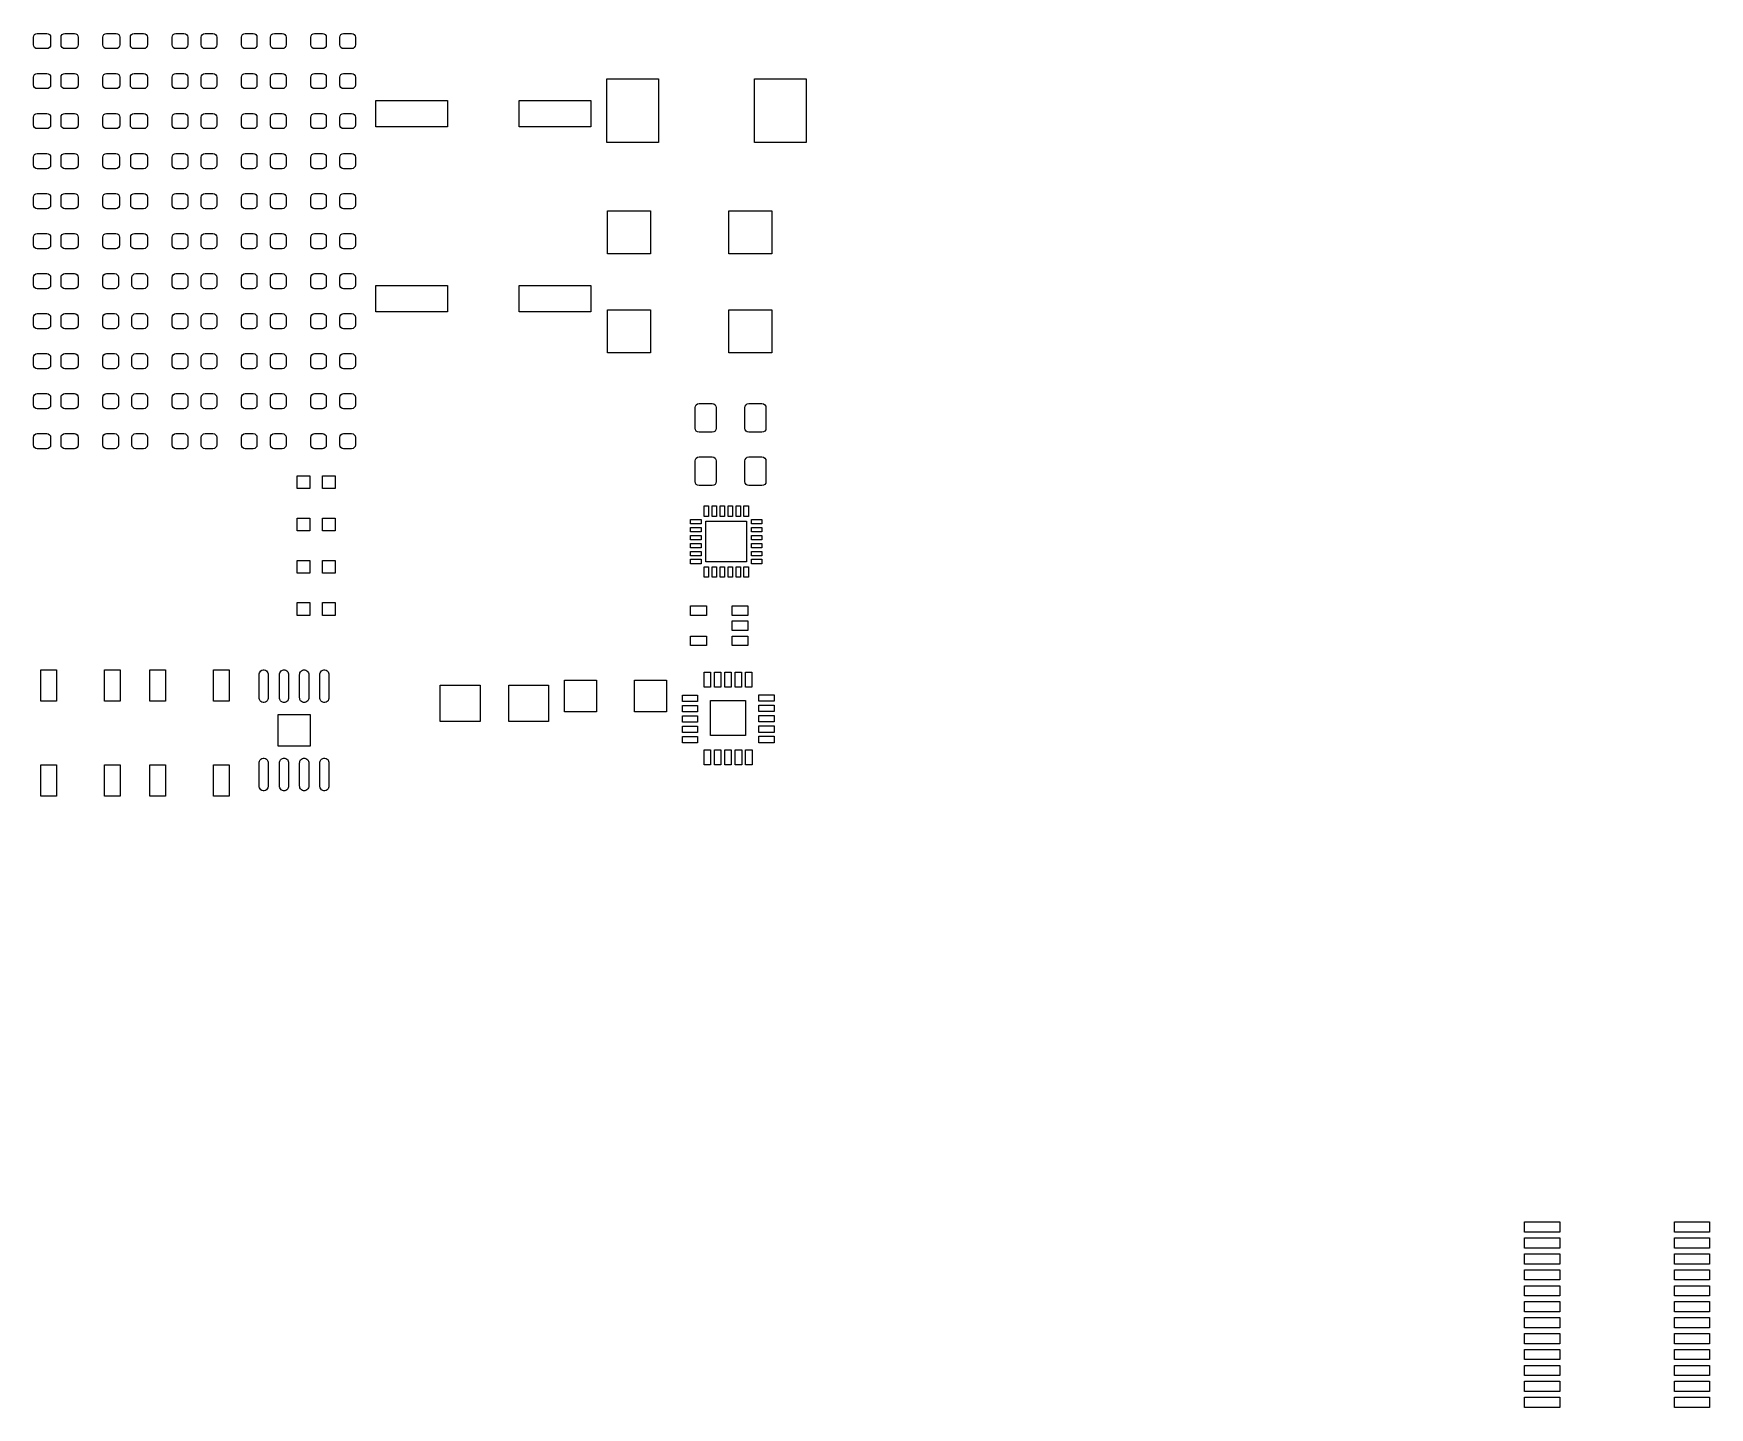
# Model space of a CAD drawing. Header units: inches. Extents: x 8.5 to 12.64, y -5.55 to -2.16.
import ezdxf

# ---------------------------------------------------------------- set-up
doc = ezdxf.new("R2010")
doc.units = ezdxf.units.IN
doc.header["$MEASUREMENT"] = 0
doc.layers.add('F.Paste', color=253, linetype='CONTINUOUS', true_color=0xb4a09a)

msp = doc.modelspace()

# ---------------------------------------------------------------- linework, layer by layer
at = {"layer": 'F.Paste', "linetype": 'CONTINUOUS'}
for p, q in [((8.4951, -2.1655), (8.4958, -2.1619)), ((8.4951, -2.1842), (8.4951, -2.1655)), ((8.4958, -2.1877), (8.4951, -2.1842)), ((8.4958, -2.1619), (8.4978, -2.1588)), ((8.4978, -2.1908), (8.4958, -2.1877)), ((8.4978, -2.1588), (8.5009, -2.1568)), ((8.5009, -2.1928), (8.4978, -2.1908)), ((8.5009, -2.1568), (8.5044, -2.1561)), ((8.5044, -2.1935), (8.5009, -2.1928)), ((8.5044, -2.1561), (8.5281, -2.1561)), ((8.5281, -2.1935), (8.5044, -2.1935)), ((8.5281, -2.1561), (8.5316, -2.1568)), ((8.5316, -2.1928), (8.5281, -2.1935)), ((8.5316, -2.1568), (8.5347, -2.1588)), ((8.5347, -2.1908), (8.5316, -2.1928)), ((8.5347, -2.1588), (8.5367, -2.1619)), ((8.5367, -2.1877), (8.5347, -2.1908)), ((8.5367, -2.1619), (8.5374, -2.1655)), ((8.5374, -2.1842), (8.5367, -2.1877)), ((8.5374, -2.1655), (8.5374, -2.1842)), ((8.563, -2.1655), (8.5637, -2.1619)), ((8.563, -2.1842), (8.563, -2.1655)), ((8.5637, -2.1877), (8.563, -2.1842)), ((8.5637, -2.1619), (8.5657, -2.1588)), ((8.5657, -2.1908), (8.5637, -2.1877)), ((8.5657, -2.1588), (8.5688, -2.1568)), ((8.5688, -2.1928), (8.5657, -2.1908)), ((8.5688, -2.1568), (8.5723, -2.1561)), ((8.5723, -2.1935), (8.5688, -2.1928)), ((8.5723, -2.1561), (8.596, -2.1561)), ((8.596, -2.1935), (8.5723, -2.1935)), ((8.596, -2.1561), (8.5995, -2.1568)), ((8.5995, -2.1928), (8.596, -2.1935)), ((8.5995, -2.1568), (8.6026, -2.1588)), ((8.6026, -2.1908), (8.5995, -2.1928)), ((8.6026, -2.1588), (8.6046, -2.1619)), ((8.6046, -2.1877), (8.6026, -2.1908)), ((8.6046, -2.1619), (8.6053, -2.1655)), ((8.6053, -2.1842), (8.6046, -2.1877)), ((8.6053, -2.1655), (8.6053, -2.1842)), ((8.6663, -2.1655), (8.6671, -2.1619)), ((8.6663, -2.1842), (8.6663, -2.1655)), ((8.6671, -2.1877), (8.6663, -2.1842)), ((8.6671, -2.1619), (8.6691, -2.1588)), ((8.6691, -2.1908), (8.6671, -2.1877)), ((8.6691, -2.1588), (8.6721, -2.1568)), ((8.6721, -2.1928), (8.6691, -2.1908)), ((8.6721, -2.1568), (8.6757, -2.1561)), ((8.6757, -2.1935), (8.6721, -2.1928)), ((8.6757, -2.1561), (8.6993, -2.1561)), ((8.6993, -2.1935), (8.6757, -2.1935)), ((8.6993, -2.1561), (8.7029, -2.1568)), ((8.7029, -2.1928), (8.6993, -2.1935)), ((8.7029, -2.1568), (8.7059, -2.1588)), ((8.7059, -2.1908), (8.7029, -2.1928)), ((8.7059, -2.1588), (8.7079, -2.1619)), ((8.7079, -2.1877), (8.7059, -2.1908)), ((8.7079, -2.1619), (8.7087, -2.1655)), ((8.7087, -2.1842), (8.7079, -2.1877)), ((8.7087, -2.1655), (8.7087, -2.1842)), ((8.7343, -2.1655), (8.735, -2.1619)), ((8.7343, -2.1842), (8.7343, -2.1655)), ((8.735, -2.1877), (8.7343, -2.1842)), ((8.735, -2.1619), (8.737, -2.1588)), ((8.737, -2.1908), (8.735, -2.1877)), ((8.737, -2.1588), (8.74, -2.1568)), ((8.74, -2.1928), (8.737, -2.1908)), ((8.74, -2.1568), (8.7436, -2.1561)), ((8.7436, -2.1935), (8.74, -2.1928)), ((8.7436, -2.1561), (8.7672, -2.1561)), ((8.7672, -2.1935), (8.7436, -2.1935)), ((8.7672, -2.1561), (8.7708, -2.1568)), ((8.7708, -2.1928), (8.7672, -2.1935)), ((8.7708, -2.1568), (8.7738, -2.1588)), ((8.7738, -2.1908), (8.7708, -2.1928)), ((8.7738, -2.1588), (8.7759, -2.1619)), ((8.7759, -2.1877), (8.7738, -2.1908)), ((8.7759, -2.1619), (8.7766, -2.1655)), ((8.7766, -2.1842), (8.7759, -2.1877)), ((8.7766, -2.1655), (8.7766, -2.1842)), ((8.8376, -2.1655), (8.8383, -2.1619)), ((8.8376, -2.1842), (8.8376, -2.1655)), ((8.8383, -2.1877), (8.8376, -2.1842)), ((8.8383, -2.1619), (8.8403, -2.1588)), ((8.8403, -2.1908), (8.8383, -2.1877)), ((8.8403, -2.1588), (8.8434, -2.1568)), ((8.8434, -2.1928), (8.8403, -2.1908)), ((8.8434, -2.1568), (8.8469, -2.1561)), ((8.8469, -2.1935), (8.8434, -2.1928)), ((8.8469, -2.1561), (8.8666, -2.1561)), ((8.8666, -2.1935), (8.8469, -2.1935)), ((8.8666, -2.1561), (8.8702, -2.1568)), ((8.8702, -2.1928), (8.8666, -2.1935)), ((8.8702, -2.1568), (8.8732, -2.1588)), ((8.8732, -2.1908), (8.8702, -2.1928)), ((8.8732, -2.1588), (8.8753, -2.1619)), ((8.8753, -2.1877), (8.8732, -2.1908)), ((8.8753, -2.1619), (8.876, -2.1655)), ((8.876, -2.1842), (8.8753, -2.1877)), ((8.876, -2.1655), (8.876, -2.1842)), ((8.9094, -2.1655), (8.9102, -2.1619)), ((8.9094, -2.1842), (8.9094, -2.1655)), ((8.9102, -2.1877), (8.9094, -2.1842)), ((8.9102, -2.1619), (8.9122, -2.1588)), ((8.9122, -2.1908), (8.9102, -2.1877)), ((8.9122, -2.1588), (8.9152, -2.1568)), ((8.9152, -2.1928), (8.9122, -2.1908)), ((8.9152, -2.1568), (8.9188, -2.1561)), ((8.9188, -2.1935), (8.9152, -2.1928)), ((8.9188, -2.1561), (8.9385, -2.1561)), ((8.9385, -2.1935), (8.9188, -2.1935)), ((8.9385, -2.1561), (8.9421, -2.1568)), ((8.9421, -2.1928), (8.9385, -2.1935)), ((8.9421, -2.1568), (8.9451, -2.1588)), ((8.9451, -2.1908), (8.9421, -2.1928)), ((8.9451, -2.1588), (8.9471, -2.1619)), ((8.9471, -2.1877), (8.9451, -2.1908)), ((8.9471, -2.1619), (8.9478, -2.1655)), ((8.9478, -2.1842), (8.9471, -2.1877)), ((8.9478, -2.1655), (8.9478, -2.1842)), ((9.0089, -2.1655), (9.0096, -2.1619)), ((9.0089, -2.1842), (9.0089, -2.1655)), ((9.0096, -2.1877), (9.0089, -2.1842)), ((9.0096, -2.1619), (9.0116, -2.1588)), ((9.0116, -2.1908), (9.0096, -2.1877)), ((9.0116, -2.1588), (9.0146, -2.1568)), ((9.0146, -2.1928), (9.0116, -2.1908)), ((9.0146, -2.1568), (9.0182, -2.1561)), ((9.0182, -2.1935), (9.0146, -2.1928)), ((9.0182, -2.1561), (9.0379, -2.1561)), ((9.0379, -2.1935), (9.0182, -2.1935)), ((9.0379, -2.1561), (9.0415, -2.1568)), ((9.0415, -2.1928), (9.0379, -2.1935)), ((9.0415, -2.1568), (9.0445, -2.1588)), ((9.0445, -2.1908), (9.0415, -2.1928)), ((9.0445, -2.1588), (9.0465, -2.1619)), ((9.0465, -2.1877), (9.0445, -2.1908)), ((9.0465, -2.1619), (9.0472, -2.1655)), ((9.0472, -2.1842), (9.0465, -2.1877)), ((9.0472, -2.1655), (9.0472, -2.1842)), ((9.0807, -2.1655), (9.0814, -2.1619)), ((9.0807, -2.1842), (9.0807, -2.1655)), ((9.0814, -2.1877), (9.0807, -2.1842)), ((9.0814, -2.1619), (9.0834, -2.1588)), ((9.0834, -2.1908), (9.0814, -2.1877)), ((9.0834, -2.1588), (9.0865, -2.1568)), ((9.0865, -2.1928), (9.0834, -2.1908)), ((9.0865, -2.1568), (9.0901, -2.1561)), ((9.0901, -2.1935), (9.0865, -2.1928)), ((9.0901, -2.1561), (9.1097, -2.1561)), ((9.1097, -2.1935), (9.0901, -2.1935)), ((9.1097, -2.1561), (9.1133, -2.1568)), ((9.1133, -2.1928), (9.1097, -2.1935)), ((9.1133, -2.1568), (9.1164, -2.1588)), ((9.1164, -2.1908), (9.1133, -2.1928)), ((9.1164, -2.1588), (9.1184, -2.1619)), ((9.1184, -2.1877), (9.1164, -2.1908)), ((9.1184, -2.1619), (9.1191, -2.1655)), ((9.1191, -2.1842), (9.1184, -2.1877)), ((9.1191, -2.1655), (9.1191, -2.1842)), ((9.1801, -2.1655), (9.1808, -2.1619)), ((9.1801, -2.1842), (9.1801, -2.1655)), ((9.1808, -2.1877), (9.1801, -2.1842)), ((9.1808, -2.1619), (9.1829, -2.1588)), ((9.1829, -2.1908), (9.1808, -2.1877)), ((9.1829, -2.1588), (9.1859, -2.1568)), ((9.1859, -2.1928), (9.1829, -2.1908)), ((9.1859, -2.1568), (9.1895, -2.1561)), ((9.1895, -2.1935), (9.1859, -2.1928)), ((9.1895, -2.1561), (9.2092, -2.1561)), ((9.2092, -2.1935), (9.1895, -2.1935)), ((9.2092, -2.1561), (9.2127, -2.1568)), ((9.2127, -2.1928), (9.2092, -2.1935)), ((9.2127, -2.1568), (9.2158, -2.1588)), ((9.2158, -2.1908), (9.2127, -2.1928)), ((9.2158, -2.1588), (9.2178, -2.1619)), ((9.2178, -2.1877), (9.2158, -2.1908)), ((9.2178, -2.1619), (9.2185, -2.1655)), ((9.2185, -2.1842), (9.2178, -2.1877)), ((9.2185, -2.1655), (9.2185, -2.1842)), ((9.252, -2.1655), (9.2527, -2.1619)), ((9.252, -2.1842), (9.252, -2.1655)), ((9.2527, -2.1877), (9.252, -2.1842)), ((9.2527, -2.1619), (9.2547, -2.1588)), ((9.2547, -2.1908), (9.2527, -2.1877)), ((9.2547, -2.1588), (9.2577, -2.1568)), ((9.2577, -2.1928), (9.2547, -2.1908)), ((9.2577, -2.1568), (9.2613, -2.1561)), ((9.2613, -2.1935), (9.2577, -2.1928)), ((9.2613, -2.1561), (9.281, -2.1561)), ((9.281, -2.1935), (9.2613, -2.1935)), ((9.281, -2.1561), (9.2846, -2.1568)), ((9.2846, -2.1928), (9.281, -2.1935)), ((9.2846, -2.1568), (9.2876, -2.1588)), ((9.2876, -2.1908), (9.2846, -2.1928)), ((9.2876, -2.1588), (9.2896, -2.1619)), ((9.2896, -2.1877), (9.2876, -2.1908)), ((9.2896, -2.1619), (9.2904, -2.1655)), ((9.2904, -2.1842), (9.2896, -2.1877)), ((9.2904, -2.1655), (9.2904, -2.1842)), ((8.4951, -2.2643), (8.4958, -2.2607)), ((8.4951, -2.283), (8.4951, -2.2643)), ((8.4958, -2.2607), (8.4978, -2.2577)), ((8.4978, -2.2577), (8.5009, -2.2556)), ((8.5009, -2.2556), (8.5044, -2.2549)), ((8.5044, -2.2549), (8.5281, -2.2549)), ((8.5281, -2.2549), (8.5316, -2.2556)), ((8.5316, -2.2556), (8.5347, -2.2577)), ((8.5347, -2.2577), (8.5367, -2.2607)), ((8.5367, -2.2607), (8.5374, -2.2643)), ((8.5374, -2.2643), (8.5374, -2.283)), ((8.563, -2.2643), (8.5637, -2.2607)), ((8.563, -2.283), (8.563, -2.2643)), ((8.5637, -2.2607), (8.5657, -2.2577)), ((8.5657, -2.2577), (8.5688, -2.2556)), ((8.5688, -2.2556), (8.5723, -2.2549)), ((8.5723, -2.2549), (8.596, -2.2549)), ((8.596, -2.2549), (8.5995, -2.2556)), ((8.5995, -2.2556), (8.6026, -2.2577)), ((8.6026, -2.2577), (8.6046, -2.2607)), ((8.6046, -2.2607), (8.6053, -2.2643)), ((8.6053, -2.2643), (8.6053, -2.283)), ((8.6663, -2.2643), (8.6671, -2.2607)), ((8.6663, -2.283), (8.6663, -2.2643)), ((8.6671, -2.2607), (8.6691, -2.2577)), ((8.6691, -2.2577), (8.6721, -2.2556)), ((8.6721, -2.2556), (8.6757, -2.2549)), ((8.6757, -2.2549), (8.6993, -2.2549)), ((8.6993, -2.2549), (8.7029, -2.2556)), ((8.7029, -2.2556), (8.7059, -2.2577)), ((8.7059, -2.2577), (8.7079, -2.2607)), ((8.7079, -2.2607), (8.7087, -2.2643)), ((8.7087, -2.2643), (8.7087, -2.283)), ((8.7343, -2.2643), (8.735, -2.2607)), ((8.7343, -2.283), (8.7343, -2.2643)), ((8.735, -2.2607), (8.737, -2.2577)), ((8.737, -2.2577), (8.74, -2.2556)), ((8.74, -2.2556), (8.7436, -2.2549)), ((8.7436, -2.2549), (8.7672, -2.2549)), ((8.7672, -2.2549), (8.7708, -2.2556)), ((8.7708, -2.2556), (8.7738, -2.2577)), ((8.7738, -2.2577), (8.7759, -2.2607)), ((8.7759, -2.2607), (8.7766, -2.2643)), ((8.7766, -2.2643), (8.7766, -2.283)), ((8.8376, -2.2643), (8.8383, -2.2607)), ((8.8376, -2.283), (8.8376, -2.2643)), ((8.8383, -2.2607), (8.8403, -2.2577)), ((8.8403, -2.2577), (8.8434, -2.2556)), ((8.8434, -2.2556), (8.8469, -2.2549)), ((8.8469, -2.2549), (8.8666, -2.2549)), ((8.8666, -2.2549), (8.8702, -2.2556)), ((8.8702, -2.2556), (8.8732, -2.2577)), ((8.8732, -2.2577), (8.8753, -2.2607)), ((8.8753, -2.2607), (8.876, -2.2643)), ((8.876, -2.2643), (8.876, -2.283)), ((8.9094, -2.2643), (8.9102, -2.2607)), ((8.9094, -2.283), (8.9094, -2.2643)), ((8.9102, -2.2607), (8.9122, -2.2577)), ((8.9122, -2.2577), (8.9152, -2.2556)), ((8.9152, -2.2556), (8.9188, -2.2549)), ((8.9188, -2.2549), (8.9385, -2.2549)), ((8.9385, -2.2549), (8.9421, -2.2556)), ((8.9421, -2.2556), (8.9451, -2.2577)), ((8.9451, -2.2577), (8.9471, -2.2607)), ((8.9471, -2.2607), (8.9478, -2.2643)), ((8.9478, -2.2643), (8.9478, -2.283)), ((9.0089, -2.2643), (9.0096, -2.2607)), ((9.0089, -2.283), (9.0089, -2.2643)), ((9.0096, -2.2607), (9.0116, -2.2577)), ((9.0116, -2.2577), (9.0146, -2.2556)), ((9.0146, -2.2556), (9.0182, -2.2549)), ((9.0182, -2.2549), (9.0379, -2.2549)), ((9.0379, -2.2549), (9.0415, -2.2556)), ((9.0415, -2.2556), (9.0445, -2.2577)), ((9.0445, -2.2577), (9.0465, -2.2607)), ((9.0465, -2.2607), (9.0472, -2.2643)), ((9.0472, -2.2643), (9.0472, -2.283)), ((9.0807, -2.2643), (9.0814, -2.2607)), ((9.0807, -2.283), (9.0807, -2.2643)), ((9.0814, -2.2607), (9.0834, -2.2577)), ((9.0834, -2.2577), (9.0865, -2.2556)), ((9.0865, -2.2556), (9.0901, -2.2549)), ((9.0901, -2.2549), (9.1097, -2.2549)), ((9.1097, -2.2549), (9.1133, -2.2556)), ((9.1133, -2.2556), (9.1164, -2.2577)), ((9.1164, -2.2577), (9.1184, -2.2607)), ((9.1184, -2.2607), (9.1191, -2.2643)), ((9.1191, -2.2643), (9.1191, -2.283)), ((9.1801, -2.2643), (9.1808, -2.2607)), ((9.1801, -2.283), (9.1801, -2.2643)), ((9.1808, -2.2607), (9.1829, -2.2577)), ((9.1829, -2.2577), (9.1859, -2.2556)), ((9.1859, -2.2556), (9.1895, -2.2549)), ((9.1895, -2.2549), (9.2092, -2.2549)), ((9.2092, -2.2549), (9.2127, -2.2556)), ((9.2127, -2.2556), (9.2158, -2.2577)), ((9.2158, -2.2577), (9.2178, -2.2607)), ((9.2178, -2.2607), (9.2185, -2.2643)), ((9.2185, -2.2643), (9.2185, -2.283)), ((9.252, -2.2643), (9.2527, -2.2607)), ((9.252, -2.283), (9.252, -2.2643)), ((9.2527, -2.2607), (9.2547, -2.2577)), ((9.2547, -2.2577), (9.2577, -2.2556)), ((9.2577, -2.2556), (9.2613, -2.2549)), ((9.2613, -2.2549), (9.281, -2.2549)), ((9.281, -2.2549), (9.2846, -2.2556)), ((9.2846, -2.2556), (9.2876, -2.2577)), ((9.2876, -2.2577), (9.2896, -2.2607)), ((9.2896, -2.2607), (9.2904, -2.2643)), ((9.2904, -2.2643), (9.2904, -2.283)), ((9.9114, -2.4256), (9.9114, -2.2681)), ((9.9114, -2.2681), (10.0394, -2.2681)), ((10.0394, -2.2681), (10.0394, -2.4256)), ((10.276, -2.4256), (10.276, -2.2681)), ((10.276, -2.2681), (10.4039, -2.2681)), ((10.4039, -2.2681), (10.4039, -2.4256)), ((8.4958, -2.2866), (8.4951, -2.283)), ((8.4978, -2.2896), (8.4958, -2.2866)), ((8.5009, -2.2916), (8.4978, -2.2896)), ((8.5044, -2.2923), (8.5009, -2.2916)), ((8.5281, -2.2923), (8.5044, -2.2923)), ((8.5316, -2.2916), (8.5281, -2.2923)), ((8.5347, -2.2896), (8.5316, -2.2916)), ((8.5367, -2.2866), (8.5347, -2.2896)), ((8.5374, -2.283), (8.5367, -2.2866)), ((8.5637, -2.2866), (8.563, -2.283)), ((8.5657, -2.2896), (8.5637, -2.2866)), ((8.5688, -2.2916), (8.5657, -2.2896)), ((8.5723, -2.2923), (8.5688, -2.2916)), ((8.596, -2.2923), (8.5723, -2.2923)), ((8.5995, -2.2916), (8.596, -2.2923)), ((8.6026, -2.2896), (8.5995, -2.2916)), ((8.6046, -2.2866), (8.6026, -2.2896)), ((8.6053, -2.283), (8.6046, -2.2866)), ((8.6671, -2.2866), (8.6663, -2.283)), ((8.6691, -2.2896), (8.6671, -2.2866)), ((8.6721, -2.2916), (8.6691, -2.2896)), ((8.6757, -2.2923), (8.6721, -2.2916)), ((8.6993, -2.2923), (8.6757, -2.2923)), ((8.7029, -2.2916), (8.6993, -2.2923)), ((8.7059, -2.2896), (8.7029, -2.2916)), ((8.7079, -2.2866), (8.7059, -2.2896)), ((8.7087, -2.283), (8.7079, -2.2866)), ((8.735, -2.2866), (8.7343, -2.283)), ((8.737, -2.2896), (8.735, -2.2866)), ((8.74, -2.2916), (8.737, -2.2896)), ((8.7436, -2.2923), (8.74, -2.2916)), ((8.7672, -2.2923), (8.7436, -2.2923)), ((8.7708, -2.2916), (8.7672, -2.2923)), ((8.7738, -2.2896), (8.7708, -2.2916)), ((8.7759, -2.2866), (8.7738, -2.2896)), ((8.7766, -2.283), (8.7759, -2.2866)), ((8.8383, -2.2866), (8.8376, -2.283)), ((8.8403, -2.2896), (8.8383, -2.2866)), ((8.8434, -2.2916), (8.8403, -2.2896)), ((8.8469, -2.2923), (8.8434, -2.2916)), ((8.8666, -2.2923), (8.8469, -2.2923)), ((8.8702, -2.2916), (8.8666, -2.2923)), ((8.8732, -2.2896), (8.8702, -2.2916)), ((8.8753, -2.2866), (8.8732, -2.2896)), ((8.876, -2.283), (8.8753, -2.2866)), ((8.9102, -2.2866), (8.9094, -2.283)), ((8.9122, -2.2896), (8.9102, -2.2866)), ((8.9152, -2.2916), (8.9122, -2.2896)), ((8.9188, -2.2923), (8.9152, -2.2916)), ((8.9385, -2.2923), (8.9188, -2.2923)), ((8.9421, -2.2916), (8.9385, -2.2923)), ((8.9451, -2.2896), (8.9421, -2.2916)), ((8.9471, -2.2866), (8.9451, -2.2896)), ((8.9478, -2.283), (8.9471, -2.2866)), ((9.0096, -2.2866), (9.0089, -2.283)), ((9.0116, -2.2896), (9.0096, -2.2866)), ((9.0146, -2.2916), (9.0116, -2.2896)), ((9.0182, -2.2923), (9.0146, -2.2916)), ((9.0379, -2.2923), (9.0182, -2.2923)), ((9.0415, -2.2916), (9.0379, -2.2923)), ((9.0445, -2.2896), (9.0415, -2.2916)), ((9.0465, -2.2866), (9.0445, -2.2896)), ((9.0472, -2.283), (9.0465, -2.2866)), ((9.0814, -2.2866), (9.0807, -2.283)), ((9.0834, -2.2896), (9.0814, -2.2866)), ((9.0865, -2.2916), (9.0834, -2.2896)), ((9.0901, -2.2923), (9.0865, -2.2916)), ((9.1097, -2.2923), (9.0901, -2.2923)), ((9.1133, -2.2916), (9.1097, -2.2923)), ((9.1164, -2.2896), (9.1133, -2.2916)), ((9.1184, -2.2866), (9.1164, -2.2896)), ((9.1191, -2.283), (9.1184, -2.2866)), ((9.1808, -2.2866), (9.1801, -2.283)), ((9.1829, -2.2896), (9.1808, -2.2866)), ((9.1859, -2.2916), (9.1829, -2.2896)), ((9.1895, -2.2923), (9.1859, -2.2916)), ((9.2092, -2.2923), (9.1895, -2.2923)), ((9.2127, -2.2916), (9.2092, -2.2923)), ((9.2158, -2.2896), (9.2127, -2.2916)), ((9.2178, -2.2866), (9.2158, -2.2896)), ((9.2185, -2.283), (9.2178, -2.2866)), ((9.2527, -2.2866), (9.252, -2.283)), ((9.2547, -2.2896), (9.2527, -2.2866)), ((9.2577, -2.2916), (9.2547, -2.2896)), ((9.2613, -2.2923), (9.2577, -2.2916)), ((9.281, -2.2923), (9.2613, -2.2923)), ((9.2846, -2.2916), (9.281, -2.2923)), ((9.2876, -2.2896), (9.2846, -2.2916)), ((9.2896, -2.2866), (9.2876, -2.2896)), ((9.2904, -2.283), (9.2896, -2.2866)), ((8.4951, -2.3631), (8.4958, -2.3595)), ((8.4958, -2.3595), (8.4978, -2.3565)), ((8.4978, -2.3565), (8.5009, -2.3545)), ((8.5009, -2.3545), (8.5044, -2.3537)), ((8.5044, -2.3537), (8.5281, -2.3537)), ((8.5281, -2.3537), (8.5316, -2.3545)), ((8.5316, -2.3545), (8.5347, -2.3565)), ((8.5347, -2.3565), (8.5367, -2.3595)), ((8.5367, -2.3595), (8.5374, -2.3631)), ((8.563, -2.3631), (8.5637, -2.3595)), ((8.5637, -2.3595), (8.5657, -2.3565)), ((8.5657, -2.3565), (8.5688, -2.3545)), ((8.5688, -2.3545), (8.5723, -2.3537)), ((8.5723, -2.3537), (8.596, -2.3537)), ((8.596, -2.3537), (8.5995, -2.3545)), ((8.5995, -2.3545), (8.6026, -2.3565)), ((8.6026, -2.3565), (8.6046, -2.3595)), ((8.6046, -2.3595), (8.6053, -2.3631)), ((8.6663, -2.3631), (8.6671, -2.3595)), ((8.6671, -2.3595), (8.6691, -2.3565)), ((8.6691, -2.3565), (8.6721, -2.3545)), ((8.6721, -2.3545), (8.6757, -2.3537)), ((8.6757, -2.3537), (8.6993, -2.3537)), ((8.6993, -2.3537), (8.7029, -2.3545)), ((8.7029, -2.3545), (8.7059, -2.3565)), ((8.7059, -2.3565), (8.7079, -2.3595)), ((8.7079, -2.3595), (8.7087, -2.3631)), ((8.7343, -2.3631), (8.735, -2.3595)), ((8.735, -2.3595), (8.737, -2.3565)), ((8.737, -2.3565), (8.74, -2.3545)), ((8.74, -2.3545), (8.7436, -2.3537)), ((8.7436, -2.3537), (8.7672, -2.3537)), ((8.7672, -2.3537), (8.7708, -2.3545)), ((8.7708, -2.3545), (8.7738, -2.3565)), ((8.7738, -2.3565), (8.7759, -2.3595)), ((8.7759, -2.3595), (8.7766, -2.3631)), ((8.8376, -2.3631), (8.8383, -2.3595)), ((8.8383, -2.3595), (8.8403, -2.3565)), ((8.8403, -2.3565), (8.8434, -2.3545)), ((8.8434, -2.3545), (8.8469, -2.3537)), ((8.8469, -2.3537), (8.8666, -2.3537)), ((8.8666, -2.3537), (8.8702, -2.3545)), ((8.8702, -2.3545), (8.8732, -2.3565)), ((8.8732, -2.3565), (8.8753, -2.3595)), ((8.8753, -2.3595), (8.876, -2.3631)), ((8.9094, -2.3631), (8.9102, -2.3595)), ((8.9102, -2.3595), (8.9122, -2.3565)), ((8.9122, -2.3565), (8.9152, -2.3545)), ((8.9152, -2.3545), (8.9188, -2.3537)), ((8.9188, -2.3537), (8.9385, -2.3537)), ((8.9385, -2.3537), (8.9421, -2.3545)), ((8.9421, -2.3545), (8.9451, -2.3565)), ((8.9451, -2.3565), (8.9471, -2.3595)), ((8.9471, -2.3595), (8.9478, -2.3631)), ((9.0089, -2.3631), (9.0096, -2.3595)), ((9.0096, -2.3595), (9.0116, -2.3565)), ((9.0116, -2.3565), (9.0146, -2.3545)), ((9.0146, -2.3545), (9.0182, -2.3537)), ((9.0182, -2.3537), (9.0379, -2.3537)), ((9.0379, -2.3537), (9.0415, -2.3545)), ((9.0415, -2.3545), (9.0445, -2.3565)), ((9.0445, -2.3565), (9.0465, -2.3595)), ((9.0465, -2.3595), (9.0472, -2.3631)), ((9.0807, -2.3631), (9.0814, -2.3595)), ((9.0814, -2.3595), (9.0834, -2.3565)), ((9.0834, -2.3565), (9.0865, -2.3545)), ((9.0865, -2.3545), (9.0901, -2.3537)), ((9.0901, -2.3537), (9.1097, -2.3537)), ((9.1097, -2.3537), (9.1133, -2.3545)), ((9.1133, -2.3545), (9.1164, -2.3565)), ((9.1164, -2.3565), (9.1184, -2.3595)), ((9.1184, -2.3595), (9.1191, -2.3631)), ((9.1801, -2.3631), (9.1808, -2.3595)), ((9.1808, -2.3595), (9.1829, -2.3565)), ((9.1829, -2.3565), (9.1859, -2.3545)), ((9.1859, -2.3545), (9.1895, -2.3537)), ((9.1895, -2.3537), (9.2092, -2.3537)), ((9.2092, -2.3537), (9.2127, -2.3545)), ((9.2127, -2.3545), (9.2158, -2.3565)), ((9.2158, -2.3565), (9.2178, -2.3595)), ((9.2178, -2.3595), (9.2185, -2.3631)), ((9.252, -2.3631), (9.2527, -2.3595)), ((9.2527, -2.3595), (9.2547, -2.3565)), ((9.2547, -2.3565), (9.2577, -2.3545)), ((9.2577, -2.3545), (9.2613, -2.3537)), ((9.2613, -2.3537), (9.281, -2.3537)), ((9.281, -2.3537), (9.2846, -2.3545)), ((9.2846, -2.3545), (9.2876, -2.3565)), ((9.2876, -2.3565), (9.2896, -2.3595)), ((9.2896, -2.3595), (9.2904, -2.3631)), ((9.3406, -2.3864), (9.3406, -2.3215)), ((9.3406, -2.3215), (9.5177, -2.3215)), ((9.5177, -2.3215), (9.5177, -2.3864)), ((9.6949, -2.3864), (9.6949, -2.3215)), ((9.6949, -2.3215), (9.872, -2.3215)), ((9.872, -2.3215), (9.872, -2.3864)), ((8.4951, -2.3818), (8.4951, -2.3631)), ((8.4958, -2.3854), (8.4951, -2.3818)), ((8.4978, -2.3884), (8.4958, -2.3854)), ((8.5009, -2.3904), (8.4978, -2.3884)), ((8.5044, -2.3911), (8.5009, -2.3904)), ((8.5281, -2.3911), (8.5044, -2.3911)), ((8.5316, -2.3904), (8.5281, -2.3911)), ((8.5347, -2.3884), (8.5316, -2.3904)), ((8.5367, -2.3854), (8.5347, -2.3884)), ((8.5374, -2.3818), (8.5367, -2.3854)), ((8.5374, -2.3631), (8.5374, -2.3818)), ((8.563, -2.3818), (8.563, -2.3631)), ((8.5637, -2.3854), (8.563, -2.3818)), ((8.5657, -2.3884), (8.5637, -2.3854)), ((8.5688, -2.3904), (8.5657, -2.3884)), ((8.5723, -2.3911), (8.5688, -2.3904)), ((8.596, -2.3911), (8.5723, -2.3911)), ((8.5995, -2.3904), (8.596, -2.3911)), ((8.6026, -2.3884), (8.5995, -2.3904)), ((8.6046, -2.3854), (8.6026, -2.3884)), ((8.6053, -2.3818), (8.6046, -2.3854)), ((8.6053, -2.3631), (8.6053, -2.3818)), ((8.6663, -2.3818), (8.6663, -2.3631)), ((8.6671, -2.3854), (8.6663, -2.3818)), ((8.6691, -2.3884), (8.6671, -2.3854)), ((8.6721, -2.3904), (8.6691, -2.3884)), ((8.6757, -2.3911), (8.6721, -2.3904)), ((8.6993, -2.3911), (8.6757, -2.3911)), ((8.7029, -2.3904), (8.6993, -2.3911)), ((8.7059, -2.3884), (8.7029, -2.3904)), ((8.7079, -2.3854), (8.7059, -2.3884)), ((8.7087, -2.3818), (8.7079, -2.3854)), ((8.7087, -2.3631), (8.7087, -2.3818)), ((8.7343, -2.3818), (8.7343, -2.3631)), ((8.735, -2.3854), (8.7343, -2.3818)), ((8.737, -2.3884), (8.735, -2.3854)), ((8.74, -2.3904), (8.737, -2.3884)), ((8.7436, -2.3911), (8.74, -2.3904)), ((8.7672, -2.3911), (8.7436, -2.3911)), ((8.7708, -2.3904), (8.7672, -2.3911)), ((8.7738, -2.3884), (8.7708, -2.3904)), ((8.7759, -2.3854), (8.7738, -2.3884)), ((8.7766, -2.3818), (8.7759, -2.3854)), ((8.7766, -2.3631), (8.7766, -2.3818)), ((8.8376, -2.3818), (8.8376, -2.3631)), ((8.8383, -2.3854), (8.8376, -2.3818)), ((8.8403, -2.3884), (8.8383, -2.3854)), ((8.8434, -2.3904), (8.8403, -2.3884)), ((8.8469, -2.3911), (8.8434, -2.3904)), ((8.8666, -2.3911), (8.8469, -2.3911)), ((8.8702, -2.3904), (8.8666, -2.3911)), ((8.8732, -2.3884), (8.8702, -2.3904)), ((8.8753, -2.3854), (8.8732, -2.3884)), ((8.876, -2.3818), (8.8753, -2.3854)), ((8.876, -2.3631), (8.876, -2.3818)), ((8.9094, -2.3818), (8.9094, -2.3631)), ((8.9102, -2.3854), (8.9094, -2.3818)), ((8.9122, -2.3884), (8.9102, -2.3854)), ((8.9152, -2.3904), (8.9122, -2.3884)), ((8.9188, -2.3911), (8.9152, -2.3904)), ((8.9385, -2.3911), (8.9188, -2.3911)), ((8.9421, -2.3904), (8.9385, -2.3911)), ((8.9451, -2.3884), (8.9421, -2.3904)), ((8.9471, -2.3854), (8.9451, -2.3884)), ((8.9478, -2.3818), (8.9471, -2.3854)), ((8.9478, -2.3631), (8.9478, -2.3818)), ((9.0089, -2.3818), (9.0089, -2.3631)), ((9.0096, -2.3854), (9.0089, -2.3818)), ((9.0116, -2.3884), (9.0096, -2.3854)), ((9.0146, -2.3904), (9.0116, -2.3884)), ((9.0182, -2.3911), (9.0146, -2.3904)), ((9.0379, -2.3911), (9.0182, -2.3911)), ((9.0415, -2.3904), (9.0379, -2.3911)), ((9.0445, -2.3884), (9.0415, -2.3904)), ((9.0465, -2.3854), (9.0445, -2.3884)), ((9.0472, -2.3818), (9.0465, -2.3854)), ((9.0472, -2.3631), (9.0472, -2.3818)), ((9.0807, -2.3818), (9.0807, -2.3631)), ((9.0814, -2.3854), (9.0807, -2.3818)), ((9.0834, -2.3884), (9.0814, -2.3854)), ((9.0865, -2.3904), (9.0834, -2.3884)), ((9.0901, -2.3911), (9.0865, -2.3904)), ((9.1097, -2.3911), (9.0901, -2.3911)), ((9.1133, -2.3904), (9.1097, -2.3911)), ((9.1164, -2.3884), (9.1133, -2.3904)), ((9.1184, -2.3854), (9.1164, -2.3884)), ((9.1191, -2.3818), (9.1184, -2.3854)), ((9.1191, -2.3631), (9.1191, -2.3818)), ((9.1801, -2.3818), (9.1801, -2.3631)), ((9.1808, -2.3854), (9.1801, -2.3818)), ((9.1829, -2.3884), (9.1808, -2.3854)), ((9.1859, -2.3904), (9.1829, -2.3884)), ((9.1895, -2.3911), (9.1859, -2.3904)), ((9.2092, -2.3911), (9.1895, -2.3911)), ((9.2127, -2.3904), (9.2092, -2.3911)), ((9.2158, -2.3884), (9.2127, -2.3904)), ((9.2178, -2.3854), (9.2158, -2.3884)), ((9.2185, -2.3818), (9.2178, -2.3854)), ((9.2185, -2.3631), (9.2185, -2.3818)), ((9.252, -2.3818), (9.252, -2.3631)), ((9.2527, -2.3854), (9.252, -2.3818)), ((9.2547, -2.3884), (9.2527, -2.3854)), ((9.2577, -2.3904), (9.2547, -2.3884)), ((9.2613, -2.3911), (9.2577, -2.3904)), ((9.281, -2.3911), (9.2613, -2.3911)), ((9.2846, -2.3904), (9.281, -2.3911)), ((9.2876, -2.3884), (9.2846, -2.3904)), ((9.2896, -2.3854), (9.2876, -2.3884)), ((9.2904, -2.3818), (9.2896, -2.3854)), ((9.2904, -2.3631), (9.2904, -2.3818)), ((9.5177, -2.3864), (9.3406, -2.3864)), ((9.872, -2.3864), (9.6949, -2.3864)), ((10.0394, -2.4256), (9.9114, -2.4256)), ((10.4039, -2.4256), (10.276, -2.4256)), ((8.4951, -2.4619), (8.4958, -2.4583)), ((8.4951, -2.4806), (8.4951, -2.4619)), ((8.4958, -2.4842), (8.4951, -2.4806)), ((8.4958, -2.4583), (8.4978, -2.4553)), ((8.4978, -2.4872), (8.4958, -2.4842)), ((8.4978, -2.4553), (8.5009, -2.4533)), ((8.5009, -2.4533), (8.5044, -2.4526)), ((8.5044, -2.4526), (8.5281, -2.4526)), ((8.5281, -2.4526), (8.5316, -2.4533)), ((8.5316, -2.4533), (8.5347, -2.4553)), ((8.5347, -2.4553), (8.5367, -2.4583)), ((8.5367, -2.4842), (8.5347, -2.4872)), ((8.5367, -2.4583), (8.5374, -2.4619)), ((8.5374, -2.4806), (8.5367, -2.4842)), ((8.5374, -2.4619), (8.5374, -2.4806)), ((8.563, -2.4619), (8.5637, -2.4583)), ((8.563, -2.4806), (8.563, -2.4619)), ((8.5637, -2.4842), (8.563, -2.4806)), ((8.5637, -2.4583), (8.5657, -2.4553)), ((8.5657, -2.4872), (8.5637, -2.4842)), ((8.5657, -2.4553), (8.5688, -2.4533)), ((8.5688, -2.4533), (8.5723, -2.4526)), ((8.5723, -2.4526), (8.596, -2.4526)), ((8.596, -2.4526), (8.5995, -2.4533)), ((8.5995, -2.4533), (8.6026, -2.4553)), ((8.6026, -2.4553), (8.6046, -2.4583)), ((8.6046, -2.4842), (8.6026, -2.4872)), ((8.6046, -2.4583), (8.6053, -2.4619)), ((8.6053, -2.4806), (8.6046, -2.4842)), ((8.6053, -2.4619), (8.6053, -2.4806)), ((8.6663, -2.4619), (8.6671, -2.4583)), ((8.6663, -2.4806), (8.6663, -2.4619)), ((8.6671, -2.4842), (8.6663, -2.4806)), ((8.6671, -2.4583), (8.6691, -2.4553)), ((8.6691, -2.4872), (8.6671, -2.4842)), ((8.6691, -2.4553), (8.6721, -2.4533)), ((8.6721, -2.4533), (8.6757, -2.4526)), ((8.6757, -2.4526), (8.6983, -2.4526)), ((8.6983, -2.4526), (8.7019, -2.4533)), ((8.7019, -2.4533), (8.7049, -2.4553)), ((8.7049, -2.4553), (8.707, -2.4583)), ((8.707, -2.4842), (8.7049, -2.4872)), ((8.707, -2.4583), (8.7077, -2.4619)), ((8.7077, -2.4806), (8.707, -2.4842)), ((8.7077, -2.4619), (8.7077, -2.4806)), ((8.7352, -2.4619), (8.7359, -2.4583)), ((8.7352, -2.4806), (8.7352, -2.4619)), ((8.7359, -2.4842), (8.7352, -2.4806)), ((8.7359, -2.4583), (8.738, -2.4553)), ((8.738, -2.4872), (8.7359, -2.4842)), ((8.738, -2.4553), (8.741, -2.4533)), ((8.741, -2.4533), (8.7446, -2.4526)), ((8.7446, -2.4526), (8.7672, -2.4526)), ((8.7672, -2.4526), (8.7708, -2.4533)), ((8.7708, -2.4533), (8.7738, -2.4553)), ((8.7738, -2.4553), (8.7759, -2.4583)), ((8.7759, -2.4842), (8.7738, -2.4872)), ((8.7759, -2.4583), (8.7766, -2.4619)), ((8.7766, -2.4806), (8.7759, -2.4842)), ((8.7766, -2.4619), (8.7766, -2.4806)), ((8.8376, -2.4619), (8.8383, -2.4583)), ((8.8376, -2.4806), (8.8376, -2.4619)), ((8.8383, -2.4842), (8.8376, -2.4806)), ((8.8383, -2.4583), (8.8403, -2.4553)), ((8.8403, -2.4872), (8.8383, -2.4842)), ((8.8403, -2.4553), (8.8434, -2.4533)), ((8.8434, -2.4533), (8.8469, -2.4526)), ((8.8469, -2.4526), (8.8666, -2.4526)), ((8.8666, -2.4526), (8.8702, -2.4533)), ((8.8702, -2.4533), (8.8732, -2.4553)), ((8.8732, -2.4553), (8.8753, -2.4583)), ((8.8753, -2.4842), (8.8732, -2.4872)), ((8.8753, -2.4583), (8.876, -2.4619)), ((8.876, -2.4806), (8.8753, -2.4842)), ((8.876, -2.4619), (8.876, -2.4806)), ((8.9094, -2.4619), (8.9102, -2.4583)), ((8.9094, -2.4806), (8.9094, -2.4619)), ((8.9102, -2.4842), (8.9094, -2.4806)), ((8.9102, -2.4583), (8.9122, -2.4553)), ((8.9122, -2.4872), (8.9102, -2.4842)), ((8.9122, -2.4553), (8.9152, -2.4533)), ((8.9152, -2.4533), (8.9188, -2.4526)), ((8.9188, -2.4526), (8.9385, -2.4526)), ((8.9385, -2.4526), (8.9421, -2.4533)), ((8.9421, -2.4533), (8.9451, -2.4553)), ((8.9451, -2.4553), (8.9471, -2.4583)), ((8.9471, -2.4842), (8.9451, -2.4872)), ((8.9471, -2.4583), (8.9478, -2.4619)), ((8.9478, -2.4806), (8.9471, -2.4842)), ((8.9478, -2.4619), (8.9478, -2.4806)), ((9.0089, -2.4619), (9.0096, -2.4583)), ((9.0089, -2.4806), (9.0089, -2.4619)), ((9.0096, -2.4842), (9.0089, -2.4806)), ((9.0096, -2.4583), (9.0116, -2.4553)), ((9.0116, -2.4872), (9.0096, -2.4842)), ((9.0116, -2.4553), (9.0146, -2.4533)), ((9.0146, -2.4533), (9.0182, -2.4526)), ((9.0182, -2.4526), (9.0379, -2.4526)), ((9.0379, -2.4526), (9.0415, -2.4533)), ((9.0415, -2.4533), (9.0445, -2.4553)), ((9.0445, -2.4553), (9.0465, -2.4583)), ((9.0465, -2.4842), (9.0445, -2.4872)), ((9.0465, -2.4583), (9.0472, -2.4619)), ((9.0472, -2.4806), (9.0465, -2.4842)), ((9.0472, -2.4619), (9.0472, -2.4806)), ((9.0807, -2.4619), (9.0814, -2.4583)), ((9.0807, -2.4806), (9.0807, -2.4619)), ((9.0814, -2.4842), (9.0807, -2.4806)), ((9.0814, -2.4583), (9.0834, -2.4553)), ((9.0834, -2.4872), (9.0814, -2.4842)), ((9.0834, -2.4553), (9.0865, -2.4533)), ((9.0865, -2.4533), (9.0901, -2.4526)), ((9.0901, -2.4526), (9.1097, -2.4526)), ((9.1097, -2.4526), (9.1133, -2.4533)), ((9.1133, -2.4533), (9.1164, -2.4553)), ((9.1164, -2.4553), (9.1184, -2.4583)), ((9.1184, -2.4842), (9.1164, -2.4872)), ((9.1184, -2.4583), (9.1191, -2.4619)), ((9.1191, -2.4806), (9.1184, -2.4842)), ((9.1191, -2.4619), (9.1191, -2.4806)), ((9.1801, -2.4619), (9.1808, -2.4583)), ((9.1801, -2.4806), (9.1801, -2.4619)), ((9.1808, -2.4842), (9.1801, -2.4806)), ((9.1808, -2.4583), (9.1829, -2.4553)), ((9.1829, -2.4872), (9.1808, -2.4842)), ((9.1829, -2.4553), (9.1859, -2.4533)), ((9.1859, -2.4533), (9.1895, -2.4526)), ((9.1895, -2.4526), (9.2092, -2.4526)), ((9.2092, -2.4526), (9.2127, -2.4533)), ((9.2127, -2.4533), (9.2158, -2.4553)), ((9.2158, -2.4553), (9.2178, -2.4583)), ((9.2178, -2.4842), (9.2158, -2.4872)), ((9.2178, -2.4583), (9.2185, -2.4619)), ((9.2185, -2.4806), (9.2178, -2.4842)), ((9.2185, -2.4619), (9.2185, -2.4806)), ((9.252, -2.4619), (9.2527, -2.4583)), ((9.252, -2.4806), (9.252, -2.4619)), ((9.2527, -2.4842), (9.252, -2.4806)), ((9.2527, -2.4583), (9.2547, -2.4553)), ((9.2547, -2.4872), (9.2527, -2.4842)), ((9.2547, -2.4553), (9.2577, -2.4533)), ((9.2577, -2.4533), (9.2613, -2.4526)), ((9.2613, -2.4526), (9.281, -2.4526)), ((9.281, -2.4526), (9.2846, -2.4533)), ((9.2846, -2.4533), (9.2876, -2.4553)), ((9.2876, -2.4553), (9.2896, -2.4583)), ((9.2896, -2.4842), (9.2876, -2.4872)), ((9.2896, -2.4583), (9.2904, -2.4619)), ((9.2904, -2.4806), (9.2896, -2.4842)), ((9.2904, -2.4619), (9.2904, -2.4806)), ((8.5009, -2.4892), (8.4978, -2.4872)), ((8.5044, -2.49), (8.5009, -2.4892)), ((8.5281, -2.49), (8.5044, -2.49)), ((8.5316, -2.4892), (8.5281, -2.49)), ((8.5347, -2.4872), (8.5316, -2.4892)), ((8.5688, -2.4892), (8.5657, -2.4872)), ((8.5723, -2.49), (8.5688, -2.4892)), ((8.596, -2.49), (8.5723, -2.49)), ((8.5995, -2.4892), (8.596, -2.49)), ((8.6026, -2.4872), (8.5995, -2.4892)), ((8.6721, -2.4892), (8.6691, -2.4872)), ((8.6757, -2.49), (8.6721, -2.4892)), ((8.6983, -2.49), (8.6757, -2.49)), ((8.7019, -2.4892), (8.6983, -2.49)), ((8.7049, -2.4872), (8.7019, -2.4892)), ((8.741, -2.4892), (8.738, -2.4872)), ((8.7446, -2.49), (8.741, -2.4892)), ((8.7672, -2.49), (8.7446, -2.49)), ((8.7708, -2.4892), (8.7672, -2.49)), ((8.7738, -2.4872), (8.7708, -2.4892)), ((8.8434, -2.4892), (8.8403, -2.4872)), ((8.8469, -2.49), (8.8434, -2.4892)), ((8.8666, -2.49), (8.8469, -2.49)), ((8.8702, -2.4892), (8.8666, -2.49)), ((8.8732, -2.4872), (8.8702, -2.4892)), ((8.9152, -2.4892), (8.9122, -2.4872)), ((8.9188, -2.49), (8.9152, -2.4892)), ((8.9385, -2.49), (8.9188, -2.49)), ((8.9421, -2.4892), (8.9385, -2.49)), ((8.9451, -2.4872), (8.9421, -2.4892)), ((9.0146, -2.4892), (9.0116, -2.4872)), ((9.0182, -2.49), (9.0146, -2.4892)), ((9.0379, -2.49), (9.0182, -2.49)), ((9.0415, -2.4892), (9.0379, -2.49)), ((9.0445, -2.4872), (9.0415, -2.4892)), ((9.0865, -2.4892), (9.0834, -2.4872)), ((9.0901, -2.49), (9.0865, -2.4892)), ((9.1097, -2.49), (9.0901, -2.49)), ((9.1133, -2.4892), (9.1097, -2.49)), ((9.1164, -2.4872), (9.1133, -2.4892)), ((9.1859, -2.4892), (9.1829, -2.4872)), ((9.1895, -2.49), (9.1859, -2.4892)), ((9.2092, -2.49), (9.1895, -2.49)), ((9.2127, -2.4892), (9.2092, -2.49)), ((9.2158, -2.4872), (9.2127, -2.4892)), ((9.2577, -2.4892), (9.2547, -2.4872)), ((9.2613, -2.49), (9.2577, -2.4892)), ((9.281, -2.49), (9.2613, -2.49)), ((9.2846, -2.4892), (9.281, -2.49)), ((9.2876, -2.4872), (9.2846, -2.4892)), ((8.4951, -2.5607), (8.4958, -2.5572)), ((8.4951, -2.5794), (8.4951, -2.5607)), ((8.4958, -2.5572), (8.4978, -2.5541)), ((8.4978, -2.5541), (8.5009, -2.5521)), ((8.5009, -2.5521), (8.5044, -2.5514)), ((8.5044, -2.5514), (8.5281, -2.5514)), ((8.5281, -2.5514), (8.5316, -2.5521)), ((8.5316, -2.5521), (8.5347, -2.5541)), ((8.5347, -2.5541), (8.5367, -2.5572)), ((8.5367, -2.5572), (8.5374, -2.5607)), ((8.5374, -2.5607), (8.5374, -2.5794)), ((8.563, -2.5607), (8.5637, -2.5572)), ((8.563, -2.5794), (8.563, -2.5607)), ((8.5637, -2.5572), (8.5657, -2.5541)), ((8.5657, -2.5541), (8.5688, -2.5521)), ((8.5688, -2.5521), (8.5723, -2.5514)), ((8.5723, -2.5514), (8.596, -2.5514)), ((8.596, -2.5514), (8.5995, -2.5521)), ((8.5995, -2.5521), (8.6026, -2.5541)), ((8.6026, -2.5541), (8.6046, -2.5572)), ((8.6046, -2.5572), (8.6053, -2.5607)), ((8.6053, -2.5607), (8.6053, -2.5794)), ((8.6663, -2.5607), (8.6671, -2.5572)), ((8.6663, -2.5794), (8.6663, -2.5607)), ((8.6671, -2.5572), (8.6691, -2.5541)), ((8.6691, -2.5541), (8.6721, -2.5521)), ((8.6721, -2.5521), (8.6757, -2.5514)), ((8.6757, -2.5514), (8.6983, -2.5514)), ((8.6983, -2.5514), (8.7019, -2.5521)), ((8.7019, -2.5521), (8.7049, -2.5541)), ((8.7049, -2.5541), (8.707, -2.5572)), ((8.707, -2.5572), (8.7077, -2.5607)), ((8.7077, -2.5607), (8.7077, -2.5794)), ((8.7352, -2.5607), (8.7359, -2.5572)), ((8.7352, -2.5794), (8.7352, -2.5607)), ((8.7359, -2.5572), (8.738, -2.5541)), ((8.738, -2.5541), (8.741, -2.5521)), ((8.741, -2.5521), (8.7446, -2.5514)), ((8.7446, -2.5514), (8.7672, -2.5514)), ((8.7672, -2.5514), (8.7708, -2.5521)), ((8.7708, -2.5521), (8.7738, -2.5541)), ((8.7738, -2.5541), (8.7759, -2.5572)), ((8.7759, -2.5572), (8.7766, -2.5607)), ((8.7766, -2.5607), (8.7766, -2.5794)), ((8.8376, -2.5607), (8.8383, -2.5572)), ((8.8376, -2.5794), (8.8376, -2.5607)), ((8.8383, -2.5572), (8.8403, -2.5541)), ((8.8403, -2.5541), (8.8434, -2.5521)), ((8.8434, -2.5521), (8.8469, -2.5514)), ((8.8469, -2.5514), (8.8666, -2.5514)), ((8.8666, -2.5514), (8.8702, -2.5521)), ((8.8702, -2.5521), (8.8732, -2.5541)), ((8.8732, -2.5541), (8.8753, -2.5572)), ((8.8753, -2.5572), (8.876, -2.5607)), ((8.876, -2.5607), (8.876, -2.5794)), ((8.9094, -2.5607), (8.9102, -2.5572)), ((8.9094, -2.5794), (8.9094, -2.5607)), ((8.9102, -2.5572), (8.9122, -2.5541)), ((8.9122, -2.5541), (8.9152, -2.5521)), ((8.9152, -2.5521), (8.9188, -2.5514)), ((8.9188, -2.5514), (8.9385, -2.5514)), ((8.9385, -2.5514), (8.9421, -2.5521)), ((8.9421, -2.5521), (8.9451, -2.5541)), ((8.9451, -2.5541), (8.9471, -2.5572)), ((8.9471, -2.5572), (8.9478, -2.5607)), ((8.9478, -2.5607), (8.9478, -2.5794)), ((9.0089, -2.5607), (9.0096, -2.5572)), ((9.0089, -2.5794), (9.0089, -2.5607)), ((9.0096, -2.5572), (9.0116, -2.5541)), ((9.0116, -2.5541), (9.0146, -2.5521)), ((9.0146, -2.5521), (9.0182, -2.5514)), ((9.0182, -2.5514), (9.0379, -2.5514)), ((9.0379, -2.5514), (9.0415, -2.5521)), ((9.0415, -2.5521), (9.0445, -2.5541)), ((9.0445, -2.5541), (9.0465, -2.5572)), ((9.0465, -2.5572), (9.0472, -2.5607)), ((9.0472, -2.5607), (9.0472, -2.5794)), ((9.0807, -2.5607), (9.0814, -2.5572)), ((9.0807, -2.5794), (9.0807, -2.5607)), ((9.0814, -2.5572), (9.0834, -2.5541)), ((9.0834, -2.5541), (9.0865, -2.5521)), ((9.0865, -2.5521), (9.0901, -2.5514)), ((9.0901, -2.5514), (9.1097, -2.5514)), ((9.1097, -2.5514), (9.1133, -2.5521)), ((9.1133, -2.5521), (9.1164, -2.5541)), ((9.1164, -2.5541), (9.1184, -2.5572)), ((9.1184, -2.5572), (9.1191, -2.5607)), ((9.1191, -2.5607), (9.1191, -2.5794)), ((9.1801, -2.5607), (9.1808, -2.5572)), ((9.1801, -2.5794), (9.1801, -2.5607)), ((9.1808, -2.5572), (9.1829, -2.5541)), ((9.1829, -2.5541), (9.1859, -2.5521)), ((9.1859, -2.5521), (9.1895, -2.5514)), ((9.1895, -2.5514), (9.2092, -2.5514)), ((9.2092, -2.5514), (9.2127, -2.5521)), ((9.2127, -2.5521), (9.2158, -2.5541)), ((9.2158, -2.5541), (9.2178, -2.5572)), ((9.2178, -2.5572), (9.2185, -2.5607)), ((9.2185, -2.5607), (9.2185, -2.5794)), ((9.252, -2.5607), (9.2527, -2.5572)), ((9.252, -2.5794), (9.252, -2.5607)), ((9.2527, -2.5572), (9.2547, -2.5541)), ((9.2547, -2.5541), (9.2577, -2.5521)), ((9.2577, -2.5521), (9.2613, -2.5514)), ((9.2613, -2.5514), (9.281, -2.5514)), ((9.281, -2.5514), (9.2846, -2.5521)), ((9.2846, -2.5521), (9.2876, -2.5541)), ((9.2876, -2.5541), (9.2896, -2.5572)), ((9.2896, -2.5572), (9.2904, -2.5607)), ((9.2904, -2.5607), (9.2904, -2.5794)), ((8.4958, -2.583), (8.4951, -2.5794)), ((8.4978, -2.586), (8.4958, -2.583)), ((8.5009, -2.5881), (8.4978, -2.586)), ((8.5044, -2.5888), (8.5009, -2.5881)), ((8.5281, -2.5888), (8.5044, -2.5888)), ((8.5316, -2.5881), (8.5281, -2.5888)), ((8.5347, -2.586), (8.5316, -2.5881)), ((8.5367, -2.583), (8.5347, -2.586)), ((8.5374, -2.5794), (8.5367, -2.583)), ((8.5637, -2.583), (8.563, -2.5794)), ((8.5657, -2.586), (8.5637, -2.583)), ((8.5688, -2.5881), (8.5657, -2.586)), ((8.5723, -2.5888), (8.5688, -2.5881)), ((8.596, -2.5888), (8.5723, -2.5888)), ((8.5995, -2.5881), (8.596, -2.5888)), ((8.6026, -2.586), (8.5995, -2.5881)), ((8.6046, -2.583), (8.6026, -2.586)), ((8.6053, -2.5794), (8.6046, -2.583)), ((8.6671, -2.583), (8.6663, -2.5794)), ((8.6691, -2.586), (8.6671, -2.583)), ((8.6721, -2.5881), (8.6691, -2.586)), ((8.6757, -2.5888), (8.6721, -2.5881)), ((8.6983, -2.5888), (8.6757, -2.5888)), ((8.7019, -2.5881), (8.6983, -2.5888)), ((8.7049, -2.586), (8.7019, -2.5881)), ((8.707, -2.583), (8.7049, -2.586)), ((8.7077, -2.5794), (8.707, -2.583)), ((8.7359, -2.583), (8.7352, -2.5794)), ((8.738, -2.586), (8.7359, -2.583)), ((8.741, -2.5881), (8.738, -2.586)), ((8.7446, -2.5888), (8.741, -2.5881)), ((8.7672, -2.5888), (8.7446, -2.5888)), ((8.7708, -2.5881), (8.7672, -2.5888)), ((8.7738, -2.586), (8.7708, -2.5881)), ((8.7759, -2.583), (8.7738, -2.586)), ((8.7766, -2.5794), (8.7759, -2.583)), ((8.8383, -2.583), (8.8376, -2.5794)), ((8.8403, -2.586), (8.8383, -2.583)), ((8.8434, -2.5881), (8.8403, -2.586)), ((8.8469, -2.5888), (8.8434, -2.5881)), ((8.8666, -2.5888), (8.8469, -2.5888)), ((8.8702, -2.5881), (8.8666, -2.5888)), ((8.8732, -2.586), (8.8702, -2.5881)), ((8.8753, -2.583), (8.8732, -2.586)), ((8.876, -2.5794), (8.8753, -2.583)), ((8.9102, -2.583), (8.9094, -2.5794)), ((8.9122, -2.586), (8.9102, -2.583)), ((8.9152, -2.5881), (8.9122, -2.586)), ((8.9188, -2.5888), (8.9152, -2.5881)), ((8.9385, -2.5888), (8.9188, -2.5888)), ((8.9421, -2.5881), (8.9385, -2.5888)), ((8.9451, -2.586), (8.9421, -2.5881)), ((8.9471, -2.583), (8.9451, -2.586)), ((8.9478, -2.5794), (8.9471, -2.583)), ((9.0096, -2.583), (9.0089, -2.5794)), ((9.0116, -2.586), (9.0096, -2.583)), ((9.0146, -2.5881), (9.0116, -2.586)), ((9.0182, -2.5888), (9.0146, -2.5881)), ((9.0379, -2.5888), (9.0182, -2.5888)), ((9.0415, -2.5881), (9.0379, -2.5888)), ((9.0445, -2.586), (9.0415, -2.5881)), ((9.0465, -2.583), (9.0445, -2.586)), ((9.0472, -2.5794), (9.0465, -2.583)), ((9.0814, -2.583), (9.0807, -2.5794)), ((9.0834, -2.586), (9.0814, -2.583)), ((9.0865, -2.5881), (9.0834, -2.586)), ((9.0901, -2.5888), (9.0865, -2.5881)), ((9.1097, -2.5888), (9.0901, -2.5888)), ((9.1133, -2.5881), (9.1097, -2.5888)), ((9.1164, -2.586), (9.1133, -2.5881)), ((9.1184, -2.583), (9.1164, -2.586)), ((9.1191, -2.5794), (9.1184, -2.583)), ((9.1808, -2.583), (9.1801, -2.5794)), ((9.1829, -2.586), (9.1808, -2.583)), ((9.1859, -2.5881), (9.1829, -2.586)), ((9.1895, -2.5888), (9.1859, -2.5881)), ((9.2092, -2.5888), (9.1895, -2.5888)), ((9.2127, -2.5881), (9.2092, -2.5888)), ((9.2158, -2.586), (9.2127, -2.5881)), ((9.2178, -2.583), (9.2158, -2.586)), ((9.2185, -2.5794), (9.2178, -2.583)), ((9.2527, -2.583), (9.252, -2.5794)), ((9.2547, -2.586), (9.2527, -2.583)), ((9.2577, -2.5881), (9.2547, -2.586)), ((9.2613, -2.5888), (9.2577, -2.5881)), ((9.281, -2.5888), (9.2613, -2.5888)), ((9.2846, -2.5881), (9.281, -2.5888)), ((9.2876, -2.586), (9.2846, -2.5881)), ((9.2896, -2.583), (9.2876, -2.586)), ((9.2904, -2.5794), (9.2896, -2.583)), ((9.9128, -2.7), (9.9128, -2.5937)), ((9.9128, -2.5937), (10.0191, -2.5937)), ((10.0191, -2.5937), (10.0191, -2.7)), ((10.2128, -2.7), (10.2128, -2.5937)), ((10.2128, -2.5937), (10.3191, -2.5937)), ((10.3191, -2.5937), (10.3191, -2.7)), ((8.4951, -2.6595), (8.4958, -2.656)), ((8.4951, -2.6782), (8.4951, -2.6595)), ((8.4958, -2.6818), (8.4951, -2.6782)), ((8.4958, -2.656), (8.4978, -2.6529)), ((8.4978, -2.6849), (8.4958, -2.6818)), ((8.4978, -2.6529), (8.5009, -2.6509)), ((8.5009, -2.6869), (8.4978, -2.6849)), ((8.5009, -2.6509), (8.5044, -2.6502)), ((8.5044, -2.6876), (8.5009, -2.6869)), ((8.5044, -2.6502), (8.5281, -2.6502)), ((8.5281, -2.6876), (8.5044, -2.6876)), ((8.5281, -2.6502), (8.5316, -2.6509)), ((8.5316, -2.6869), (8.5281, -2.6876)), ((8.5316, -2.6509), (8.5347, -2.6529)), ((8.5347, -2.6849), (8.5316, -2.6869)), ((8.5347, -2.6529), (8.5367, -2.656)), ((8.5367, -2.6818), (8.5347, -2.6849)), ((8.5367, -2.656), (8.5374, -2.6595)), ((8.5374, -2.6782), (8.5367, -2.6818)), ((8.5374, -2.6595), (8.5374, -2.6782)), ((8.563, -2.6595), (8.5637, -2.656)), ((8.563, -2.6782), (8.563, -2.6595)), ((8.5637, -2.6818), (8.563, -2.6782)), ((8.5637, -2.656), (8.5657, -2.6529)), ((8.5657, -2.6849), (8.5637, -2.6818)), ((8.5657, -2.6529), (8.5688, -2.6509)), ((8.5688, -2.6869), (8.5657, -2.6849)), ((8.5688, -2.6509), (8.5723, -2.6502)), ((8.5723, -2.6876), (8.5688, -2.6869)), ((8.5723, -2.6502), (8.596, -2.6502)), ((8.596, -2.6876), (8.5723, -2.6876)), ((8.596, -2.6502), (8.5995, -2.6509)), ((8.5995, -2.6869), (8.596, -2.6876)), ((8.5995, -2.6509), (8.6026, -2.6529)), ((8.6026, -2.6849), (8.5995, -2.6869)), ((8.6026, -2.6529), (8.6046, -2.656)), ((8.6046, -2.6818), (8.6026, -2.6849)), ((8.6046, -2.656), (8.6053, -2.6595)), ((8.6053, -2.6782), (8.6046, -2.6818)), ((8.6053, -2.6595), (8.6053, -2.6782)), ((8.6663, -2.6595), (8.6671, -2.656)), ((8.6663, -2.6782), (8.6663, -2.6595)), ((8.6671, -2.6818), (8.6663, -2.6782)), ((8.6671, -2.656), (8.6691, -2.6529)), ((8.6691, -2.6849), (8.6671, -2.6818)), ((8.6691, -2.6529), (8.6721, -2.6509)), ((8.6721, -2.6869), (8.6691, -2.6849)), ((8.6721, -2.6509), (8.6757, -2.6502)), ((8.6757, -2.6876), (8.6721, -2.6869)), ((8.6757, -2.6502), (8.6983, -2.6502)), ((8.6983, -2.6876), (8.6757, -2.6876)), ((8.6983, -2.6502), (8.7019, -2.6509)), ((8.7019, -2.6869), (8.6983, -2.6876)), ((8.7019, -2.6509), (8.7049, -2.6529)), ((8.7049, -2.6849), (8.7019, -2.6869)), ((8.7049, -2.6529), (8.707, -2.656)), ((8.707, -2.6818), (8.7049, -2.6849)), ((8.707, -2.656), (8.7077, -2.6595)), ((8.7077, -2.6782), (8.707, -2.6818)), ((8.7077, -2.6595), (8.7077, -2.6782)), ((8.7352, -2.6595), (8.7359, -2.656)), ((8.7352, -2.6782), (8.7352, -2.6595)), ((8.7359, -2.6818), (8.7352, -2.6782)), ((8.7359, -2.656), (8.738, -2.6529)), ((8.738, -2.6849), (8.7359, -2.6818)), ((8.738, -2.6529), (8.741, -2.6509)), ((8.741, -2.6869), (8.738, -2.6849)), ((8.741, -2.6509), (8.7446, -2.6502)), ((8.7446, -2.6876), (8.741, -2.6869)), ((8.7446, -2.6502), (8.7672, -2.6502)), ((8.7672, -2.6876), (8.7446, -2.6876)), ((8.7672, -2.6502), (8.7708, -2.6509)), ((8.7708, -2.6869), (8.7672, -2.6876)), ((8.7708, -2.6509), (8.7738, -2.6529)), ((8.7738, -2.6849), (8.7708, -2.6869)), ((8.7738, -2.6529), (8.7759, -2.656)), ((8.7759, -2.6818), (8.7738, -2.6849)), ((8.7759, -2.656), (8.7766, -2.6595)), ((8.7766, -2.6782), (8.7759, -2.6818)), ((8.7766, -2.6595), (8.7766, -2.6782)), ((8.8376, -2.6595), (8.8383, -2.656)), ((8.8376, -2.6782), (8.8376, -2.6595)), ((8.8383, -2.6818), (8.8376, -2.6782)), ((8.8383, -2.656), (8.8403, -2.6529)), ((8.8403, -2.6849), (8.8383, -2.6818)), ((8.8403, -2.6529), (8.8434, -2.6509)), ((8.8434, -2.6869), (8.8403, -2.6849)), ((8.8434, -2.6509), (8.8469, -2.6502)), ((8.8469, -2.6876), (8.8434, -2.6869)), ((8.8469, -2.6502), (8.8666, -2.6502)), ((8.8666, -2.6876), (8.8469, -2.6876)), ((8.8666, -2.6502), (8.8702, -2.6509)), ((8.8702, -2.6869), (8.8666, -2.6876)), ((8.8702, -2.6509), (8.8732, -2.6529)), ((8.8732, -2.6849), (8.8702, -2.6869)), ((8.8732, -2.6529), (8.8753, -2.656)), ((8.8753, -2.6818), (8.8732, -2.6849)), ((8.8753, -2.656), (8.876, -2.6595)), ((8.876, -2.6782), (8.8753, -2.6818)), ((8.876, -2.6595), (8.876, -2.6782)), ((8.9094, -2.6595), (8.9102, -2.656)), ((8.9094, -2.6782), (8.9094, -2.6595)), ((8.9102, -2.6818), (8.9094, -2.6782)), ((8.9102, -2.656), (8.9122, -2.6529)), ((8.9122, -2.6849), (8.9102, -2.6818)), ((8.9122, -2.6529), (8.9152, -2.6509)), ((8.9152, -2.6869), (8.9122, -2.6849)), ((8.9152, -2.6509), (8.9188, -2.6502)), ((8.9188, -2.6876), (8.9152, -2.6869)), ((8.9188, -2.6502), (8.9385, -2.6502)), ((8.9385, -2.6876), (8.9188, -2.6876)), ((8.9385, -2.6502), (8.9421, -2.6509)), ((8.9421, -2.6869), (8.9385, -2.6876)), ((8.9421, -2.6509), (8.9451, -2.6529)), ((8.9451, -2.6849), (8.9421, -2.6869)), ((8.9451, -2.6529), (8.9471, -2.656)), ((8.9471, -2.6818), (8.9451, -2.6849)), ((8.9471, -2.656), (8.9478, -2.6595)), ((8.9478, -2.6782), (8.9471, -2.6818)), ((8.9478, -2.6595), (8.9478, -2.6782)), ((9.0089, -2.6595), (9.0096, -2.656)), ((9.0089, -2.6782), (9.0089, -2.6595)), ((9.0096, -2.6818), (9.0089, -2.6782)), ((9.0096, -2.656), (9.0116, -2.6529)), ((9.0116, -2.6849), (9.0096, -2.6818)), ((9.0116, -2.6529), (9.0146, -2.6509)), ((9.0146, -2.6869), (9.0116, -2.6849)), ((9.0146, -2.6509), (9.0182, -2.6502)), ((9.0182, -2.6876), (9.0146, -2.6869)), ((9.0182, -2.6502), (9.0379, -2.6502)), ((9.0379, -2.6876), (9.0182, -2.6876)), ((9.0379, -2.6502), (9.0415, -2.6509)), ((9.0415, -2.6869), (9.0379, -2.6876)), ((9.0415, -2.6509), (9.0445, -2.6529)), ((9.0445, -2.6849), (9.0415, -2.6869)), ((9.0445, -2.6529), (9.0465, -2.656)), ((9.0465, -2.6818), (9.0445, -2.6849)), ((9.0465, -2.656), (9.0472, -2.6595)), ((9.0472, -2.6782), (9.0465, -2.6818)), ((9.0472, -2.6595), (9.0472, -2.6782)), ((9.0807, -2.6595), (9.0814, -2.656)), ((9.0807, -2.6782), (9.0807, -2.6595)), ((9.0814, -2.6818), (9.0807, -2.6782)), ((9.0814, -2.656), (9.0834, -2.6529)), ((9.0834, -2.6849), (9.0814, -2.6818)), ((9.0834, -2.6529), (9.0865, -2.6509)), ((9.0865, -2.6869), (9.0834, -2.6849)), ((9.0865, -2.6509), (9.0901, -2.6502)), ((9.0901, -2.6876), (9.0865, -2.6869)), ((9.0901, -2.6502), (9.1097, -2.6502)), ((9.1097, -2.6876), (9.0901, -2.6876)), ((9.1097, -2.6502), (9.1133, -2.6509)), ((9.1133, -2.6869), (9.1097, -2.6876)), ((9.1133, -2.6509), (9.1164, -2.6529)), ((9.1164, -2.6849), (9.1133, -2.6869)), ((9.1164, -2.6529), (9.1184, -2.656)), ((9.1184, -2.6818), (9.1164, -2.6849)), ((9.1184, -2.656), (9.1191, -2.6595)), ((9.1191, -2.6782), (9.1184, -2.6818)), ((9.1191, -2.6595), (9.1191, -2.6782)), ((9.1801, -2.6595), (9.1808, -2.656)), ((9.1801, -2.6782), (9.1801, -2.6595)), ((9.1808, -2.6818), (9.1801, -2.6782)), ((9.1808, -2.656), (9.1829, -2.6529)), ((9.1829, -2.6849), (9.1808, -2.6818)), ((9.1829, -2.6529), (9.1859, -2.6509)), ((9.1859, -2.6869), (9.1829, -2.6849)), ((9.1859, -2.6509), (9.1895, -2.6502)), ((9.1895, -2.6876), (9.1859, -2.6869)), ((9.1895, -2.6502), (9.2092, -2.6502)), ((9.2092, -2.6876), (9.1895, -2.6876)), ((9.2092, -2.6502), (9.2127, -2.6509)), ((9.2127, -2.6869), (9.2092, -2.6876)), ((9.2127, -2.6509), (9.2158, -2.6529)), ((9.2158, -2.6849), (9.2127, -2.6869)), ((9.2158, -2.6529), (9.2178, -2.656)), ((9.2178, -2.6818), (9.2158, -2.6849)), ((9.2178, -2.656), (9.2185, -2.6595)), ((9.2185, -2.6782), (9.2178, -2.6818)), ((9.2185, -2.6595), (9.2185, -2.6782)), ((9.252, -2.6595), (9.2527, -2.656)), ((9.252, -2.6782), (9.252, -2.6595)), ((9.2527, -2.6818), (9.252, -2.6782)), ((9.2527, -2.656), (9.2547, -2.6529)), ((9.2547, -2.6849), (9.2527, -2.6818)), ((9.2547, -2.6529), (9.2577, -2.6509)), ((9.2577, -2.6869), (9.2547, -2.6849)), ((9.2577, -2.6509), (9.2613, -2.6502)), ((9.2613, -2.6876), (9.2577, -2.6869)), ((9.2613, -2.6502), (9.281, -2.6502)), ((9.281, -2.6876), (9.2613, -2.6876)), ((9.281, -2.6502), (9.2846, -2.6509)), ((9.2846, -2.6869), (9.281, -2.6876)), ((9.2846, -2.6509), (9.2876, -2.6529)), ((9.2876, -2.6849), (9.2846, -2.6869)), ((9.2876, -2.6529), (9.2896, -2.656)), ((9.2896, -2.6818), (9.2876, -2.6849)), ((9.2896, -2.656), (9.2904, -2.6595)), ((9.2904, -2.6782), (9.2896, -2.6818)), ((9.2904, -2.6595), (9.2904, -2.6782)), ((10.0191, -2.7), (9.9128, -2.7)), ((10.3191, -2.7), (10.2128, -2.7)), ((8.4951, -2.7584), (8.4958, -2.7548)), ((8.4951, -2.7771), (8.4951, -2.7584)), ((8.4958, -2.7548), (8.4978, -2.7518)), ((8.4978, -2.7518), (8.5009, -2.7497)), ((8.5009, -2.7497), (8.5044, -2.749)), ((8.5044, -2.749), (8.5281, -2.749)), ((8.5281, -2.749), (8.5316, -2.7497)), ((8.5316, -2.7497), (8.5347, -2.7518)), ((8.5347, -2.7518), (8.5367, -2.7548)), ((8.5367, -2.7548), (8.5374, -2.7584)), ((8.5374, -2.7584), (8.5374, -2.7771)), ((8.563, -2.7584), (8.5637, -2.7548)), ((8.563, -2.7771), (8.563, -2.7584)), ((8.5637, -2.7548), (8.5657, -2.7518)), ((8.5657, -2.7518), (8.5688, -2.7497)), ((8.5688, -2.7497), (8.5723, -2.749)), ((8.5723, -2.749), (8.596, -2.749)), ((8.596, -2.749), (8.5995, -2.7497)), ((8.5995, -2.7497), (8.6026, -2.7518)), ((8.6026, -2.7518), (8.6046, -2.7548)), ((8.6046, -2.7548), (8.6053, -2.7584)), ((8.6053, -2.7584), (8.6053, -2.7771)), ((8.6663, -2.7584), (8.6671, -2.7548)), ((8.6663, -2.7771), (8.6663, -2.7584)), ((8.6671, -2.7548), (8.6691, -2.7518)), ((8.6691, -2.7518), (8.6721, -2.7497)), ((8.6721, -2.7497), (8.6757, -2.749)), ((8.6757, -2.749), (8.6954, -2.749)), ((8.6954, -2.749), (8.699, -2.7497)), ((8.699, -2.7497), (8.702, -2.7518)), ((8.702, -2.7518), (8.704, -2.7548)), ((8.704, -2.7548), (8.7047, -2.7584)), ((8.7047, -2.7584), (8.7047, -2.7771)), ((8.7382, -2.7584), (8.7389, -2.7548)), ((8.7382, -2.7771), (8.7382, -2.7584)), ((8.7389, -2.7548), (8.7409, -2.7518)), ((8.7409, -2.7518), (8.744, -2.7497)), ((8.744, -2.7497), (8.7475, -2.749)), ((8.7475, -2.749), (8.7672, -2.749)), ((8.7672, -2.749), (8.7708, -2.7497)), ((8.7708, -2.7497), (8.7738, -2.7518)), ((8.7738, -2.7518), (8.7759, -2.7548)), ((8.7759, -2.7548), (8.7766, -2.7584)), ((8.7766, -2.7584), (8.7766, -2.7771)), ((8.8376, -2.7584), (8.8383, -2.7548)), ((8.8376, -2.7771), (8.8376, -2.7584)), ((8.8383, -2.7548), (8.8403, -2.7518)), ((8.8403, -2.7518), (8.8434, -2.7497)), ((8.8434, -2.7497), (8.8469, -2.749)), ((8.8469, -2.749), (8.8666, -2.749)), ((8.8666, -2.749), (8.8702, -2.7497)), ((8.8702, -2.7497), (8.8732, -2.7518)), ((8.8732, -2.7518), (8.8753, -2.7548)), ((8.8753, -2.7548), (8.876, -2.7584)), ((8.876, -2.7584), (8.876, -2.7771)), ((8.9094, -2.7584), (8.9102, -2.7548)), ((8.9094, -2.7771), (8.9094, -2.7584)), ((8.9102, -2.7548), (8.9122, -2.7518)), ((8.9122, -2.7518), (8.9152, -2.7497)), ((8.9152, -2.7497), (8.9188, -2.749)), ((8.9188, -2.749), (8.9385, -2.749)), ((8.9385, -2.749), (8.9421, -2.7497)), ((8.9421, -2.7497), (8.9451, -2.7518)), ((8.9451, -2.7518), (8.9471, -2.7548)), ((8.9471, -2.7548), (8.9478, -2.7584)), ((8.9478, -2.7584), (8.9478, -2.7771)), ((9.0089, -2.7584), (9.0096, -2.7548)), ((9.0089, -2.7771), (9.0089, -2.7584)), ((9.0096, -2.7548), (9.0116, -2.7518)), ((9.0116, -2.7518), (9.0146, -2.7497)), ((9.0146, -2.7497), (9.0182, -2.749)), ((9.0182, -2.749), (9.0379, -2.749)), ((9.0379, -2.749), (9.0415, -2.7497)), ((9.0415, -2.7497), (9.0445, -2.7518)), ((9.0445, -2.7518), (9.0465, -2.7548)), ((9.0465, -2.7548), (9.0472, -2.7584)), ((9.0472, -2.7584), (9.0472, -2.7771)), ((9.0807, -2.7584), (9.0814, -2.7548)), ((9.0807, -2.7771), (9.0807, -2.7584)), ((9.0814, -2.7548), (9.0834, -2.7518)), ((9.0834, -2.7518), (9.0865, -2.7497)), ((9.0865, -2.7497), (9.0901, -2.749)), ((9.0901, -2.749), (9.1097, -2.749)), ((9.1097, -2.749), (9.1133, -2.7497)), ((9.1133, -2.7497), (9.1164, -2.7518)), ((9.1164, -2.7518), (9.1184, -2.7548)), ((9.1184, -2.7548), (9.1191, -2.7584)), ((9.1191, -2.7584), (9.1191, -2.7771)), ((9.1801, -2.7584), (9.1808, -2.7548)), ((9.1801, -2.7771), (9.1801, -2.7584)), ((9.1808, -2.7548), (9.1829, -2.7518)), ((9.1829, -2.7518), (9.1859, -2.7497)), ((9.1859, -2.7497), (9.1895, -2.749)), ((9.1895, -2.749), (9.2092, -2.749)), ((9.2092, -2.749), (9.2127, -2.7497)), ((9.2127, -2.7497), (9.2158, -2.7518)), ((9.2158, -2.7518), (9.2178, -2.7548)), ((9.2178, -2.7548), (9.2185, -2.7584)), ((9.2185, -2.7584), (9.2185, -2.7771)), ((9.252, -2.7584), (9.2527, -2.7548)), ((9.252, -2.7771), (9.252, -2.7584)), ((9.2527, -2.7548), (9.2547, -2.7518)), ((9.2547, -2.7518), (9.2577, -2.7497)), ((9.2577, -2.7497), (9.2613, -2.749)), ((9.2613, -2.749), (9.281, -2.749)), ((9.281, -2.749), (9.2846, -2.7497)), ((9.2846, -2.7497), (9.2876, -2.7518)), ((9.2876, -2.7518), (9.2896, -2.7548)), ((9.2896, -2.7548), (9.2904, -2.7584)), ((9.2904, -2.7584), (9.2904, -2.7771)), ((8.4958, -2.7806), (8.4951, -2.7771)), ((8.4978, -2.7837), (8.4958, -2.7806)), ((8.5009, -2.7857), (8.4978, -2.7837)), ((8.5044, -2.7864), (8.5009, -2.7857)), ((8.5281, -2.7864), (8.5044, -2.7864)), ((8.5316, -2.7857), (8.5281, -2.7864)), ((8.5347, -2.7837), (8.5316, -2.7857)), ((8.5367, -2.7806), (8.5347, -2.7837)), ((8.5374, -2.7771), (8.5367, -2.7806)), ((8.5637, -2.7806), (8.563, -2.7771)), ((8.5657, -2.7837), (8.5637, -2.7806)), ((8.5688, -2.7857), (8.5657, -2.7837)), ((8.5723, -2.7864), (8.5688, -2.7857)), ((8.596, -2.7864), (8.5723, -2.7864)), ((8.5995, -2.7857), (8.596, -2.7864)), ((8.6026, -2.7837), (8.5995, -2.7857)), ((8.6046, -2.7806), (8.6026, -2.7837)), ((8.6053, -2.7771), (8.6046, -2.7806)), ((8.6671, -2.7806), (8.6663, -2.7771)), ((8.6691, -2.7837), (8.6671, -2.7806)), ((8.6721, -2.7857), (8.6691, -2.7837)), ((8.6757, -2.7864), (8.6721, -2.7857)), ((8.6954, -2.7864), (8.6757, -2.7864)), ((8.699, -2.7857), (8.6954, -2.7864)), ((8.702, -2.7837), (8.699, -2.7857)), ((8.704, -2.7806), (8.702, -2.7837)), ((8.7047, -2.7771), (8.704, -2.7806)), ((8.7389, -2.7806), (8.7382, -2.7771)), ((8.7409, -2.7837), (8.7389, -2.7806)), ((8.744, -2.7857), (8.7409, -2.7837)), ((8.7475, -2.7864), (8.744, -2.7857)), ((8.7672, -2.7864), (8.7475, -2.7864)), ((8.7708, -2.7857), (8.7672, -2.7864)), ((8.7738, -2.7837), (8.7708, -2.7857)), ((8.7759, -2.7806), (8.7738, -2.7837)), ((8.7766, -2.7771), (8.7759, -2.7806)), ((8.8383, -2.7806), (8.8376, -2.7771)), ((8.8403, -2.7837), (8.8383, -2.7806)), ((8.8434, -2.7857), (8.8403, -2.7837)), ((8.8469, -2.7864), (8.8434, -2.7857)), ((8.8666, -2.7864), (8.8469, -2.7864)), ((8.8702, -2.7857), (8.8666, -2.7864)), ((8.8732, -2.7837), (8.8702, -2.7857)), ((8.8753, -2.7806), (8.8732, -2.7837)), ((8.876, -2.7771), (8.8753, -2.7806)), ((8.9102, -2.7806), (8.9094, -2.7771)), ((8.9122, -2.7837), (8.9102, -2.7806)), ((8.9152, -2.7857), (8.9122, -2.7837)), ((8.9188, -2.7864), (8.9152, -2.7857)), ((8.9385, -2.7864), (8.9188, -2.7864)), ((8.9421, -2.7857), (8.9385, -2.7864)), ((8.9451, -2.7837), (8.9421, -2.7857)), ((8.9471, -2.7806), (8.9451, -2.7837)), ((8.9478, -2.7771), (8.9471, -2.7806)), ((9.0096, -2.7806), (9.0089, -2.7771)), ((9.0116, -2.7837), (9.0096, -2.7806)), ((9.0146, -2.7857), (9.0116, -2.7837)), ((9.0182, -2.7864), (9.0146, -2.7857)), ((9.0379, -2.7864), (9.0182, -2.7864)), ((9.0415, -2.7857), (9.0379, -2.7864)), ((9.0445, -2.7837), (9.0415, -2.7857)), ((9.0465, -2.7806), (9.0445, -2.7837)), ((9.0472, -2.7771), (9.0465, -2.7806)), ((9.0814, -2.7806), (9.0807, -2.7771)), ((9.0834, -2.7837), (9.0814, -2.7806)), ((9.0865, -2.7857), (9.0834, -2.7837)), ((9.0901, -2.7864), (9.0865, -2.7857)), ((9.1097, -2.7864), (9.0901, -2.7864)), ((9.1133, -2.7857), (9.1097, -2.7864)), ((9.1164, -2.7837), (9.1133, -2.7857)), ((9.1184, -2.7806), (9.1164, -2.7837)), ((9.1191, -2.7771), (9.1184, -2.7806)), ((9.1808, -2.7806), (9.1801, -2.7771)), ((9.1829, -2.7837), (9.1808, -2.7806)), ((9.1859, -2.7857), (9.1829, -2.7837)), ((9.1895, -2.7864), (9.1859, -2.7857)), ((9.2092, -2.7864), (9.1895, -2.7864)), ((9.2127, -2.7857), (9.2092, -2.7864)), ((9.2158, -2.7837), (9.2127, -2.7857)), ((9.2178, -2.7806), (9.2158, -2.7837)), ((9.2185, -2.7771), (9.2178, -2.7806)), ((9.2527, -2.7806), (9.252, -2.7771)), ((9.2547, -2.7837), (9.2527, -2.7806)), ((9.2577, -2.7857), (9.2547, -2.7837)), ((9.2613, -2.7864), (9.2577, -2.7857)), ((9.281, -2.7864), (9.2613, -2.7864)), ((9.2846, -2.7857), (9.281, -2.7864)), ((9.2876, -2.7837), (9.2846, -2.7857)), ((9.2896, -2.7806), (9.2876, -2.7837)), ((9.2904, -2.7771), (9.2896, -2.7806)), ((9.3406, -2.8435), (9.3406, -2.7785)), ((9.3406, -2.7785), (9.5177, -2.7785)), ((9.5177, -2.7785), (9.5177, -2.8435)), ((9.6949, -2.8435), (9.6949, -2.7785)), ((9.6949, -2.7785), (9.872, -2.7785)), ((9.872, -2.7785), (9.872, -2.8435)), ((8.4951, -2.8572), (8.4958, -2.8536)), ((8.4958, -2.8536), (8.4978, -2.8506)), ((8.4978, -2.8506), (8.5009, -2.8485)), ((8.5009, -2.8485), (8.5044, -2.8478)), ((8.5044, -2.8478), (8.5281, -2.8478)), ((8.5281, -2.8478), (8.5316, -2.8485)), ((8.5316, -2.8485), (8.5347, -2.8506)), ((8.5347, -2.8506), (8.5367, -2.8536)), ((8.5367, -2.8536), (8.5374, -2.8572)), ((8.563, -2.8572), (8.5637, -2.8536)), ((8.5637, -2.8536), (8.5657, -2.8506)), ((8.5657, -2.8506), (8.5688, -2.8485)), ((8.5688, -2.8485), (8.5723, -2.8478)), ((8.5723, -2.8478), (8.596, -2.8478)), ((8.596, -2.8478), (8.5995, -2.8485)), ((8.5995, -2.8485), (8.6026, -2.8506)), ((8.6026, -2.8506), (8.6046, -2.8536)), ((8.6046, -2.8536), (8.6053, -2.8572)), ((8.6663, -2.8572), (8.6671, -2.8536)), ((8.6671, -2.8536), (8.6691, -2.8506)), ((8.6691, -2.8506), (8.6721, -2.8485)), ((8.6721, -2.8485), (8.6757, -2.8478)), ((8.6757, -2.8478), (8.6954, -2.8478)), ((8.6954, -2.8478), (8.699, -2.8485)), ((8.699, -2.8485), (8.702, -2.8506)), ((8.702, -2.8506), (8.704, -2.8536)), ((8.704, -2.8536), (8.7047, -2.8572)), ((8.7382, -2.8572), (8.7389, -2.8536)), ((8.7389, -2.8536), (8.7409, -2.8506)), ((8.7409, -2.8506), (8.744, -2.8485)), ((8.744, -2.8485), (8.7475, -2.8478)), ((8.7475, -2.8478), (8.7672, -2.8478)), ((8.7672, -2.8478), (8.7708, -2.8485)), ((8.7708, -2.8485), (8.7738, -2.8506)), ((8.7738, -2.8506), (8.7759, -2.8536)), ((8.7759, -2.8536), (8.7766, -2.8572)), ((8.8376, -2.8572), (8.8383, -2.8536)), ((8.8383, -2.8536), (8.8403, -2.8506)), ((8.8403, -2.8506), (8.8434, -2.8485)), ((8.8434, -2.8485), (8.8469, -2.8478)), ((8.8469, -2.8478), (8.8666, -2.8478)), ((8.8666, -2.8478), (8.8702, -2.8485)), ((8.8702, -2.8485), (8.8732, -2.8506)), ((8.8732, -2.8506), (8.8753, -2.8536)), ((8.8753, -2.8536), (8.876, -2.8572)), ((8.9094, -2.8572), (8.9102, -2.8536)), ((8.9102, -2.8536), (8.9122, -2.8506)), ((8.9122, -2.8506), (8.9152, -2.8485)), ((8.9152, -2.8485), (8.9188, -2.8478)), ((8.9188, -2.8478), (8.9385, -2.8478)), ((8.9385, -2.8478), (8.9421, -2.8485)), ((8.9421, -2.8485), (8.9451, -2.8506)), ((8.9451, -2.8506), (8.9471, -2.8536)), ((8.9471, -2.8536), (8.9478, -2.8572)), ((9.0089, -2.8572), (9.0096, -2.8536)), ((9.0096, -2.8536), (9.0116, -2.8506)), ((9.0116, -2.8506), (9.0146, -2.8485)), ((9.0146, -2.8485), (9.0182, -2.8478)), ((9.0182, -2.8478), (9.0379, -2.8478)), ((9.0379, -2.8478), (9.0415, -2.8485)), ((9.0415, -2.8485), (9.0445, -2.8506)), ((9.0445, -2.8506), (9.0465, -2.8536)), ((9.0465, -2.8536), (9.0472, -2.8572)), ((9.0807, -2.8572), (9.0814, -2.8536)), ((9.0814, -2.8536), (9.0834, -2.8506)), ((9.0834, -2.8506), (9.0865, -2.8485)), ((9.0865, -2.8485), (9.0901, -2.8478)), ((9.0901, -2.8478), (9.1097, -2.8478)), ((9.1097, -2.8478), (9.1133, -2.8485)), ((9.1133, -2.8485), (9.1164, -2.8506)), ((9.1164, -2.8506), (9.1184, -2.8536)), ((9.1184, -2.8536), (9.1191, -2.8572)), ((9.1801, -2.8572), (9.1808, -2.8536)), ((9.1808, -2.8536), (9.1829, -2.8506)), ((9.1829, -2.8506), (9.1859, -2.8485)), ((9.1859, -2.8485), (9.1895, -2.8478)), ((9.1895, -2.8478), (9.2092, -2.8478)), ((9.2092, -2.8478), (9.2127, -2.8485)), ((9.2127, -2.8485), (9.2158, -2.8506)), ((9.2158, -2.8506), (9.2178, -2.8536)), ((9.2178, -2.8536), (9.2185, -2.8572)), ((9.252, -2.8572), (9.2527, -2.8536)), ((9.2527, -2.8536), (9.2547, -2.8506)), ((9.2547, -2.8506), (9.2577, -2.8485)), ((9.2577, -2.8485), (9.2613, -2.8478)), ((9.2613, -2.8478), (9.281, -2.8478)), ((9.281, -2.8478), (9.2846, -2.8485)), ((9.2846, -2.8485), (9.2876, -2.8506)), ((9.2876, -2.8506), (9.2896, -2.8536)), ((9.2896, -2.8536), (9.2904, -2.8572)), ((9.5177, -2.8435), (9.3406, -2.8435)), ((9.872, -2.8435), (9.6949, -2.8435)), ((9.9128, -2.9449), (9.9128, -2.8386)), ((9.9128, -2.8386), (10.0191, -2.8386)), ((10.0191, -2.8386), (10.0191, -2.9449)), ((10.2128, -2.9449), (10.2128, -2.8386)), ((10.2128, -2.8386), (10.3191, -2.8386)), ((10.3191, -2.8386), (10.3191, -2.9449)), ((8.4951, -2.8759), (8.4951, -2.8572)), ((8.4958, -2.8795), (8.4951, -2.8759)), ((8.4978, -2.8825), (8.4958, -2.8795)), ((8.5009, -2.8845), (8.4978, -2.8825)), ((8.5044, -2.8852), (8.5009, -2.8845)), ((8.5281, -2.8852), (8.5044, -2.8852)), ((8.5316, -2.8845), (8.5281, -2.8852)), ((8.5347, -2.8825), (8.5316, -2.8845)), ((8.5367, -2.8795), (8.5347, -2.8825)), ((8.5374, -2.8759), (8.5367, -2.8795)), ((8.5374, -2.8572), (8.5374, -2.8759)), ((8.563, -2.8759), (8.563, -2.8572)), ((8.5637, -2.8795), (8.563, -2.8759)), ((8.5657, -2.8825), (8.5637, -2.8795)), ((8.5688, -2.8845), (8.5657, -2.8825)), ((8.5723, -2.8852), (8.5688, -2.8845)), ((8.596, -2.8852), (8.5723, -2.8852)), ((8.5995, -2.8845), (8.596, -2.8852)), ((8.6026, -2.8825), (8.5995, -2.8845)), ((8.6046, -2.8795), (8.6026, -2.8825)), ((8.6053, -2.8759), (8.6046, -2.8795)), ((8.6053, -2.8572), (8.6053, -2.8759)), ((8.6663, -2.8759), (8.6663, -2.8572)), ((8.6671, -2.8795), (8.6663, -2.8759)), ((8.6691, -2.8825), (8.6671, -2.8795)), ((8.6721, -2.8845), (8.6691, -2.8825)), ((8.6757, -2.8852), (8.6721, -2.8845)), ((8.6954, -2.8852), (8.6757, -2.8852)), ((8.699, -2.8845), (8.6954, -2.8852)), ((8.702, -2.8825), (8.699, -2.8845)), ((8.704, -2.8795), (8.702, -2.8825)), ((8.7047, -2.8759), (8.704, -2.8795)), ((8.7047, -2.8572), (8.7047, -2.8759)), ((8.7382, -2.8759), (8.7382, -2.8572)), ((8.7389, -2.8795), (8.7382, -2.8759)), ((8.7409, -2.8825), (8.7389, -2.8795)), ((8.744, -2.8845), (8.7409, -2.8825)), ((8.7475, -2.8852), (8.744, -2.8845)), ((8.7672, -2.8852), (8.7475, -2.8852)), ((8.7708, -2.8845), (8.7672, -2.8852)), ((8.7738, -2.8825), (8.7708, -2.8845)), ((8.7759, -2.8795), (8.7738, -2.8825)), ((8.7766, -2.8759), (8.7759, -2.8795)), ((8.7766, -2.8572), (8.7766, -2.8759)), ((8.8376, -2.8759), (8.8376, -2.8572)), ((8.8383, -2.8795), (8.8376, -2.8759)), ((8.8403, -2.8825), (8.8383, -2.8795)), ((8.8434, -2.8845), (8.8403, -2.8825)), ((8.8469, -2.8852), (8.8434, -2.8845)), ((8.8666, -2.8852), (8.8469, -2.8852)), ((8.8702, -2.8845), (8.8666, -2.8852)), ((8.8732, -2.8825), (8.8702, -2.8845)), ((8.8753, -2.8795), (8.8732, -2.8825)), ((8.876, -2.8759), (8.8753, -2.8795)), ((8.876, -2.8572), (8.876, -2.8759)), ((8.9094, -2.8759), (8.9094, -2.8572)), ((8.9102, -2.8795), (8.9094, -2.8759)), ((8.9122, -2.8825), (8.9102, -2.8795)), ((8.9152, -2.8845), (8.9122, -2.8825)), ((8.9188, -2.8852), (8.9152, -2.8845)), ((8.9385, -2.8852), (8.9188, -2.8852)), ((8.9421, -2.8845), (8.9385, -2.8852)), ((8.9451, -2.8825), (8.9421, -2.8845)), ((8.9471, -2.8795), (8.9451, -2.8825)), ((8.9478, -2.8759), (8.9471, -2.8795)), ((8.9478, -2.8572), (8.9478, -2.8759)), ((9.0089, -2.8759), (9.0089, -2.8572)), ((9.0096, -2.8795), (9.0089, -2.8759)), ((9.0116, -2.8825), (9.0096, -2.8795)), ((9.0146, -2.8845), (9.0116, -2.8825)), ((9.0182, -2.8852), (9.0146, -2.8845)), ((9.0379, -2.8852), (9.0182, -2.8852)), ((9.0415, -2.8845), (9.0379, -2.8852)), ((9.0445, -2.8825), (9.0415, -2.8845)), ((9.0465, -2.8795), (9.0445, -2.8825)), ((9.0472, -2.8759), (9.0465, -2.8795)), ((9.0472, -2.8572), (9.0472, -2.8759)), ((9.0807, -2.8759), (9.0807, -2.8572)), ((9.0814, -2.8795), (9.0807, -2.8759)), ((9.0834, -2.8825), (9.0814, -2.8795)), ((9.0865, -2.8845), (9.0834, -2.8825)), ((9.0901, -2.8852), (9.0865, -2.8845)), ((9.1097, -2.8852), (9.0901, -2.8852)), ((9.1133, -2.8845), (9.1097, -2.8852)), ((9.1164, -2.8825), (9.1133, -2.8845)), ((9.1184, -2.8795), (9.1164, -2.8825)), ((9.1191, -2.8759), (9.1184, -2.8795)), ((9.1191, -2.8572), (9.1191, -2.8759)), ((9.1801, -2.8759), (9.1801, -2.8572)), ((9.1808, -2.8795), (9.1801, -2.8759)), ((9.1829, -2.8825), (9.1808, -2.8795)), ((9.1859, -2.8845), (9.1829, -2.8825)), ((9.1895, -2.8852), (9.1859, -2.8845)), ((9.2092, -2.8852), (9.1895, -2.8852)), ((9.2127, -2.8845), (9.2092, -2.8852)), ((9.2158, -2.8825), (9.2127, -2.8845)), ((9.2178, -2.8795), (9.2158, -2.8825)), ((9.2185, -2.8759), (9.2178, -2.8795)), ((9.2185, -2.8572), (9.2185, -2.8759)), ((9.252, -2.8759), (9.252, -2.8572)), ((9.2527, -2.8795), (9.252, -2.8759)), ((9.2547, -2.8825), (9.2527, -2.8795)), ((9.2577, -2.8845), (9.2547, -2.8825)), ((9.2613, -2.8852), (9.2577, -2.8845)), ((9.281, -2.8852), (9.2613, -2.8852)), ((9.2846, -2.8845), (9.281, -2.8852)), ((9.2876, -2.8825), (9.2846, -2.8845)), ((9.2896, -2.8795), (9.2876, -2.8825)), ((9.2904, -2.8759), (9.2896, -2.8795)), ((9.2904, -2.8572), (9.2904, -2.8759)), ((8.4951, -2.956), (8.4958, -2.9524)), ((8.4951, -2.9747), (8.4951, -2.956)), ((8.4958, -2.9783), (8.4951, -2.9747)), ((8.4958, -2.9524), (8.4978, -2.9494)), ((8.4978, -2.9813), (8.4958, -2.9783)), ((8.4978, -2.9494), (8.5009, -2.9474)), ((8.5009, -2.9833), (8.4978, -2.9813)), ((8.5009, -2.9474), (8.5044, -2.9467)), ((8.5044, -2.9467), (8.5281, -2.9467)), ((8.5281, -2.9467), (8.5316, -2.9474)), ((8.5316, -2.9474), (8.5347, -2.9494)), ((8.5347, -2.9813), (8.5316, -2.9833)), ((8.5347, -2.9494), (8.5367, -2.9524)), ((8.5367, -2.9783), (8.5347, -2.9813)), ((8.5367, -2.9524), (8.5374, -2.956)), ((8.5374, -2.9747), (8.5367, -2.9783)), ((8.5374, -2.956), (8.5374, -2.9747)), ((8.563, -2.956), (8.5637, -2.9524)), ((8.563, -2.9747), (8.563, -2.956)), ((8.5637, -2.9783), (8.563, -2.9747)), ((8.5637, -2.9524), (8.5657, -2.9494)), ((8.5657, -2.9813), (8.5637, -2.9783)), ((8.5657, -2.9494), (8.5688, -2.9474)), ((8.5688, -2.9833), (8.5657, -2.9813)), ((8.5688, -2.9474), (8.5723, -2.9467)), ((8.5723, -2.9467), (8.596, -2.9467)), ((8.596, -2.9467), (8.5995, -2.9474)), ((8.5995, -2.9474), (8.6026, -2.9494)), ((8.6026, -2.9813), (8.5995, -2.9833)), ((8.6026, -2.9494), (8.6046, -2.9524)), ((8.6046, -2.9783), (8.6026, -2.9813)), ((8.6046, -2.9524), (8.6053, -2.956)), ((8.6053, -2.9747), (8.6046, -2.9783)), ((8.6053, -2.956), (8.6053, -2.9747)), ((8.6663, -2.956), (8.6671, -2.9524)), ((8.6663, -2.9747), (8.6663, -2.956)), ((8.6671, -2.9783), (8.6663, -2.9747)), ((8.6671, -2.9524), (8.6691, -2.9494)), ((8.6691, -2.9813), (8.6671, -2.9783)), ((8.6691, -2.9494), (8.6721, -2.9474)), ((8.6721, -2.9833), (8.6691, -2.9813)), ((8.6721, -2.9474), (8.6757, -2.9467)), ((8.6757, -2.9467), (8.6954, -2.9467)), ((8.6954, -2.9467), (8.699, -2.9474)), ((8.699, -2.9474), (8.702, -2.9494)), ((8.702, -2.9813), (8.699, -2.9833)), ((8.702, -2.9494), (8.704, -2.9524)), ((8.704, -2.9783), (8.702, -2.9813)), ((8.704, -2.9524), (8.7047, -2.956)), ((8.7047, -2.9747), (8.704, -2.9783)), ((8.7047, -2.956), (8.7047, -2.9747)), ((8.7382, -2.956), (8.7389, -2.9524)), ((8.7382, -2.9747), (8.7382, -2.956)), ((8.7389, -2.9783), (8.7382, -2.9747)), ((8.7389, -2.9524), (8.7409, -2.9494)), ((8.7409, -2.9813), (8.7389, -2.9783)), ((8.7409, -2.9494), (8.744, -2.9474)), ((8.744, -2.9833), (8.7409, -2.9813)), ((8.744, -2.9474), (8.7475, -2.9467)), ((8.7475, -2.9467), (8.7672, -2.9467)), ((8.7672, -2.9467), (8.7708, -2.9474)), ((8.7708, -2.9474), (8.7738, -2.9494)), ((8.7738, -2.9813), (8.7708, -2.9833)), ((8.7738, -2.9494), (8.7759, -2.9524)), ((8.7759, -2.9783), (8.7738, -2.9813)), ((8.7759, -2.9524), (8.7766, -2.956)), ((8.7766, -2.9747), (8.7759, -2.9783)), ((8.7766, -2.956), (8.7766, -2.9747)), ((8.8376, -2.956), (8.8383, -2.9524)), ((8.8376, -2.9747), (8.8376, -2.956)), ((8.8383, -2.9783), (8.8376, -2.9747)), ((8.8383, -2.9524), (8.8403, -2.9494)), ((8.8403, -2.9813), (8.8383, -2.9783)), ((8.8403, -2.9494), (8.8434, -2.9474)), ((8.8434, -2.9833), (8.8403, -2.9813)), ((8.8434, -2.9474), (8.8469, -2.9467)), ((8.8469, -2.9467), (8.8666, -2.9467)), ((8.8666, -2.9467), (8.8702, -2.9474)), ((8.8702, -2.9474), (8.8732, -2.9494)), ((8.8732, -2.9813), (8.8702, -2.9833)), ((8.8732, -2.9494), (8.8753, -2.9524)), ((8.8753, -2.9783), (8.8732, -2.9813)), ((8.8753, -2.9524), (8.876, -2.956)), ((8.876, -2.9747), (8.8753, -2.9783)), ((8.876, -2.956), (8.876, -2.9747)), ((8.9094, -2.956), (8.9102, -2.9524)), ((8.9094, -2.9747), (8.9094, -2.956)), ((8.9102, -2.9783), (8.9094, -2.9747)), ((8.9102, -2.9524), (8.9122, -2.9494)), ((8.9122, -2.9813), (8.9102, -2.9783)), ((8.9122, -2.9494), (8.9152, -2.9474)), ((8.9152, -2.9833), (8.9122, -2.9813)), ((8.9152, -2.9474), (8.9188, -2.9467)), ((8.9188, -2.9467), (8.9385, -2.9467)), ((8.9385, -2.9467), (8.9421, -2.9474)), ((8.9421, -2.9474), (8.9451, -2.9494)), ((8.9451, -2.9813), (8.9421, -2.9833)), ((8.9451, -2.9494), (8.9471, -2.9524)), ((8.9471, -2.9783), (8.9451, -2.9813)), ((8.9471, -2.9524), (8.9478, -2.956)), ((8.9478, -2.9747), (8.9471, -2.9783)), ((8.9478, -2.956), (8.9478, -2.9747)), ((9.0089, -2.956), (9.0096, -2.9524)), ((9.0089, -2.9747), (9.0089, -2.956)), ((9.0096, -2.9783), (9.0089, -2.9747)), ((9.0096, -2.9524), (9.0116, -2.9494)), ((9.0116, -2.9813), (9.0096, -2.9783)), ((9.0116, -2.9494), (9.0146, -2.9474)), ((9.0146, -2.9833), (9.0116, -2.9813)), ((9.0146, -2.9474), (9.0182, -2.9467)), ((9.0182, -2.9467), (9.0379, -2.9467)), ((9.0379, -2.9467), (9.0415, -2.9474)), ((9.0415, -2.9474), (9.0445, -2.9494)), ((9.0445, -2.9813), (9.0415, -2.9833)), ((9.0445, -2.9494), (9.0465, -2.9524)), ((9.0465, -2.9783), (9.0445, -2.9813)), ((9.0465, -2.9524), (9.0472, -2.956)), ((9.0472, -2.9747), (9.0465, -2.9783)), ((9.0472, -2.956), (9.0472, -2.9747)), ((9.0807, -2.956), (9.0814, -2.9524)), ((9.0807, -2.9747), (9.0807, -2.956)), ((9.0814, -2.9783), (9.0807, -2.9747)), ((9.0814, -2.9524), (9.0834, -2.9494)), ((9.0834, -2.9813), (9.0814, -2.9783)), ((9.0834, -2.9494), (9.0865, -2.9474)), ((9.0865, -2.9833), (9.0834, -2.9813)), ((9.0865, -2.9474), (9.0901, -2.9467)), ((9.0901, -2.9467), (9.1097, -2.9467)), ((9.1097, -2.9467), (9.1133, -2.9474)), ((9.1133, -2.9474), (9.1164, -2.9494)), ((9.1164, -2.9813), (9.1133, -2.9833)), ((9.1164, -2.9494), (9.1184, -2.9524)), ((9.1184, -2.9783), (9.1164, -2.9813)), ((9.1184, -2.9524), (9.1191, -2.956)), ((9.1191, -2.9747), (9.1184, -2.9783)), ((9.1191, -2.956), (9.1191, -2.9747)), ((9.1801, -2.956), (9.1808, -2.9524)), ((9.1801, -2.9747), (9.1801, -2.956)), ((9.1808, -2.9783), (9.1801, -2.9747)), ((9.1808, -2.9524), (9.1829, -2.9494)), ((9.1829, -2.9813), (9.1808, -2.9783)), ((9.1829, -2.9494), (9.1859, -2.9474)), ((9.1859, -2.9833), (9.1829, -2.9813)), ((9.1859, -2.9474), (9.1895, -2.9467)), ((9.1895, -2.9467), (9.2092, -2.9467)), ((9.2092, -2.9467), (9.2127, -2.9474)), ((9.2127, -2.9474), (9.2158, -2.9494)), ((9.2158, -2.9813), (9.2127, -2.9833)), ((9.2158, -2.9494), (9.2178, -2.9524)), ((9.2178, -2.9783), (9.2158, -2.9813)), ((9.2178, -2.9524), (9.2185, -2.956)), ((9.2185, -2.9747), (9.2178, -2.9783)), ((9.2185, -2.956), (9.2185, -2.9747)), ((9.252, -2.956), (9.2527, -2.9524)), ((9.252, -2.9747), (9.252, -2.956)), ((9.2527, -2.9783), (9.252, -2.9747)), ((9.2527, -2.9524), (9.2547, -2.9494)), ((9.2547, -2.9813), (9.2527, -2.9783)), ((9.2547, -2.9494), (9.2577, -2.9474)), ((9.2577, -2.9833), (9.2547, -2.9813)), ((9.2577, -2.9474), (9.2613, -2.9467)), ((9.2613, -2.9467), (9.281, -2.9467)), ((9.281, -2.9467), (9.2846, -2.9474)), ((9.2846, -2.9474), (9.2876, -2.9494)), ((9.2876, -2.9813), (9.2846, -2.9833)), ((9.2876, -2.9494), (9.2896, -2.9524)), ((9.2896, -2.9783), (9.2876, -2.9813)), ((9.2896, -2.9524), (9.2904, -2.956)), ((9.2904, -2.9747), (9.2896, -2.9783)), ((9.2904, -2.956), (9.2904, -2.9747)), ((10.0191, -2.9449), (9.9128, -2.9449)), ((10.3191, -2.9449), (10.2128, -2.9449)), ((8.5044, -2.9841), (8.5009, -2.9833)), ((8.5281, -2.9841), (8.5044, -2.9841)), ((8.5316, -2.9833), (8.5281, -2.9841)), ((8.5723, -2.9841), (8.5688, -2.9833)), ((8.596, -2.9841), (8.5723, -2.9841)), ((8.5995, -2.9833), (8.596, -2.9841)), ((8.6757, -2.9841), (8.6721, -2.9833)), ((8.6954, -2.9841), (8.6757, -2.9841)), ((8.699, -2.9833), (8.6954, -2.9841)), ((8.7475, -2.9841), (8.744, -2.9833)), ((8.7672, -2.9841), (8.7475, -2.9841)), ((8.7708, -2.9833), (8.7672, -2.9841)), ((8.8469, -2.9841), (8.8434, -2.9833)), ((8.8666, -2.9841), (8.8469, -2.9841)), ((8.8702, -2.9833), (8.8666, -2.9841)), ((8.9188, -2.9841), (8.9152, -2.9833)), ((8.9385, -2.9841), (8.9188, -2.9841)), ((8.9421, -2.9833), (8.9385, -2.9841)), ((9.0182, -2.9841), (9.0146, -2.9833)), ((9.0379, -2.9841), (9.0182, -2.9841)), ((9.0415, -2.9833), (9.0379, -2.9841)), ((9.0901, -2.9841), (9.0865, -2.9833)), ((9.1097, -2.9841), (9.0901, -2.9841)), ((9.1133, -2.9833), (9.1097, -2.9841)), ((9.1895, -2.9841), (9.1859, -2.9833)), ((9.2092, -2.9841), (9.1895, -2.9841)), ((9.2127, -2.9833), (9.2092, -2.9841)), ((9.2613, -2.9841), (9.2577, -2.9833)), ((9.281, -2.9841), (9.2613, -2.9841)), ((9.2846, -2.9833), (9.281, -2.9841)), ((8.4951, -3.0548), (8.4958, -3.0512)), ((8.4951, -3.0735), (8.4951, -3.0548)), ((8.4958, -3.0512), (8.4978, -3.0482)), ((8.4978, -3.0482), (8.5009, -3.0462)), ((8.5009, -3.0462), (8.5044, -3.0455)), ((8.5044, -3.0455), (8.5281, -3.0455)), ((8.5281, -3.0455), (8.5316, -3.0462)), ((8.5316, -3.0462), (8.5347, -3.0482)), ((8.5347, -3.0482), (8.5367, -3.0512)), ((8.5367, -3.0512), (8.5374, -3.0548)), ((8.5374, -3.0548), (8.5374, -3.0735)), ((8.563, -3.0548), (8.5637, -3.0512)), ((8.563, -3.0735), (8.563, -3.0548)), ((8.5637, -3.0512), (8.5657, -3.0482)), ((8.5657, -3.0482), (8.5688, -3.0462)), ((8.5688, -3.0462), (8.5723, -3.0455)), ((8.5723, -3.0455), (8.596, -3.0455)), ((8.596, -3.0455), (8.5995, -3.0462)), ((8.5995, -3.0462), (8.6026, -3.0482)), ((8.6026, -3.0482), (8.6046, -3.0512)), ((8.6046, -3.0512), (8.6053, -3.0548)), ((8.6053, -3.0548), (8.6053, -3.0735)), ((8.6663, -3.0548), (8.6671, -3.0512)), ((8.6663, -3.0735), (8.6663, -3.0548)), ((8.6671, -3.0512), (8.6691, -3.0482)), ((8.6691, -3.0482), (8.6721, -3.0462)), ((8.6721, -3.0462), (8.6757, -3.0455)), ((8.6757, -3.0455), (8.6954, -3.0455)), ((8.6954, -3.0455), (8.699, -3.0462)), ((8.699, -3.0462), (8.702, -3.0482)), ((8.702, -3.0482), (8.704, -3.0512)), ((8.704, -3.0512), (8.7047, -3.0548)), ((8.7047, -3.0548), (8.7047, -3.0735)), ((8.7382, -3.0548), (8.7389, -3.0512)), ((8.7382, -3.0735), (8.7382, -3.0548)), ((8.7389, -3.0512), (8.7409, -3.0482)), ((8.7409, -3.0482), (8.744, -3.0462)), ((8.744, -3.0462), (8.7475, -3.0455)), ((8.7475, -3.0455), (8.7672, -3.0455)), ((8.7672, -3.0455), (8.7708, -3.0462)), ((8.7708, -3.0462), (8.7738, -3.0482)), ((8.7738, -3.0482), (8.7759, -3.0512)), ((8.7759, -3.0512), (8.7766, -3.0548)), ((8.7766, -3.0548), (8.7766, -3.0735)), ((8.8376, -3.0548), (8.8383, -3.0512)), ((8.8376, -3.0735), (8.8376, -3.0548)), ((8.8383, -3.0512), (8.8403, -3.0482)), ((8.8403, -3.0482), (8.8434, -3.0462)), ((8.8434, -3.0462), (8.8469, -3.0455)), ((8.8469, -3.0455), (8.8666, -3.0455)), ((8.8666, -3.0455), (8.8702, -3.0462)), ((8.8702, -3.0462), (8.8732, -3.0482)), ((8.8732, -3.0482), (8.8753, -3.0512)), ((8.8753, -3.0512), (8.876, -3.0548)), ((8.876, -3.0548), (8.876, -3.0735)), ((8.9094, -3.0548), (8.9102, -3.0512)), ((8.9094, -3.0735), (8.9094, -3.0548)), ((8.9102, -3.0512), (8.9122, -3.0482)), ((8.9122, -3.0482), (8.9152, -3.0462)), ((8.9152, -3.0462), (8.9188, -3.0455)), ((8.9188, -3.0455), (8.9385, -3.0455)), ((8.9385, -3.0455), (8.9421, -3.0462)), ((8.9421, -3.0462), (8.9451, -3.0482)), ((8.9451, -3.0482), (8.9471, -3.0512)), ((8.9471, -3.0512), (8.9478, -3.0548)), ((8.9478, -3.0548), (8.9478, -3.0735)), ((9.0089, -3.0548), (9.0096, -3.0512)), ((9.0089, -3.0735), (9.0089, -3.0548)), ((9.0096, -3.0512), (9.0116, -3.0482)), ((9.0116, -3.0482), (9.0146, -3.0462)), ((9.0146, -3.0462), (9.0182, -3.0455)), ((9.0182, -3.0455), (9.0379, -3.0455)), ((9.0379, -3.0455), (9.0415, -3.0462)), ((9.0415, -3.0462), (9.0445, -3.0482)), ((9.0445, -3.0482), (9.0465, -3.0512)), ((9.0465, -3.0512), (9.0472, -3.0548)), ((9.0472, -3.0548), (9.0472, -3.0735)), ((9.0807, -3.0548), (9.0814, -3.0512)), ((9.0807, -3.0735), (9.0807, -3.0548)), ((9.0814, -3.0512), (9.0834, -3.0482)), ((9.0834, -3.0482), (9.0865, -3.0462)), ((9.0865, -3.0462), (9.0901, -3.0455)), ((9.0901, -3.0455), (9.1097, -3.0455)), ((9.1097, -3.0455), (9.1133, -3.0462)), ((9.1133, -3.0462), (9.1164, -3.0482)), ((9.1164, -3.0482), (9.1184, -3.0512)), ((9.1184, -3.0512), (9.1191, -3.0548)), ((9.1191, -3.0548), (9.1191, -3.0735)), ((9.1801, -3.0548), (9.1808, -3.0512)), ((9.1801, -3.0735), (9.1801, -3.0548)), ((9.1808, -3.0512), (9.1829, -3.0482)), ((9.1829, -3.0482), (9.1859, -3.0462)), ((9.1859, -3.0462), (9.1895, -3.0455)), ((9.1895, -3.0455), (9.2092, -3.0455)), ((9.2092, -3.0455), (9.2127, -3.0462)), ((9.2127, -3.0462), (9.2158, -3.0482)), ((9.2158, -3.0482), (9.2178, -3.0512)), ((9.2178, -3.0512), (9.2185, -3.0548)), ((9.2185, -3.0548), (9.2185, -3.0735)), ((9.252, -3.0548), (9.2527, -3.0512)), ((9.252, -3.0735), (9.252, -3.0548)), ((9.2527, -3.0512), (9.2547, -3.0482)), ((9.2547, -3.0482), (9.2577, -3.0462)), ((9.2577, -3.0462), (9.2613, -3.0455)), ((9.2613, -3.0455), (9.281, -3.0455)), ((9.281, -3.0455), (9.2846, -3.0462)), ((9.2846, -3.0462), (9.2876, -3.0482)), ((9.2876, -3.0482), (9.2896, -3.0512)), ((9.2896, -3.0512), (9.2904, -3.0548)), ((9.2904, -3.0548), (9.2904, -3.0735)), ((8.4958, -3.0771), (8.4951, -3.0735)), ((8.4978, -3.0801), (8.4958, -3.0771)), ((8.5009, -3.0822), (8.4978, -3.0801)), ((8.5044, -3.0829), (8.5009, -3.0822)), ((8.5281, -3.0829), (8.5044, -3.0829)), ((8.5316, -3.0822), (8.5281, -3.0829)), ((8.5347, -3.0801), (8.5316, -3.0822)), ((8.5367, -3.0771), (8.5347, -3.0801)), ((8.5374, -3.0735), (8.5367, -3.0771)), ((8.5637, -3.0771), (8.563, -3.0735)), ((8.5657, -3.0801), (8.5637, -3.0771)), ((8.5688, -3.0822), (8.5657, -3.0801)), ((8.5723, -3.0829), (8.5688, -3.0822)), ((8.596, -3.0829), (8.5723, -3.0829)), ((8.5995, -3.0822), (8.596, -3.0829)), ((8.6026, -3.0801), (8.5995, -3.0822)), ((8.6046, -3.0771), (8.6026, -3.0801)), ((8.6053, -3.0735), (8.6046, -3.0771)), ((8.6671, -3.0771), (8.6663, -3.0735)), ((8.6691, -3.0801), (8.6671, -3.0771)), ((8.6721, -3.0822), (8.6691, -3.0801)), ((8.6757, -3.0829), (8.6721, -3.0822)), ((8.6954, -3.0829), (8.6757, -3.0829)), ((8.699, -3.0822), (8.6954, -3.0829)), ((8.702, -3.0801), (8.699, -3.0822)), ((8.704, -3.0771), (8.702, -3.0801)), ((8.7047, -3.0735), (8.704, -3.0771)), ((8.7389, -3.0771), (8.7382, -3.0735)), ((8.7409, -3.0801), (8.7389, -3.0771)), ((8.744, -3.0822), (8.7409, -3.0801)), ((8.7475, -3.0829), (8.744, -3.0822)), ((8.7672, -3.0829), (8.7475, -3.0829)), ((8.7708, -3.0822), (8.7672, -3.0829)), ((8.7738, -3.0801), (8.7708, -3.0822)), ((8.7759, -3.0771), (8.7738, -3.0801)), ((8.7766, -3.0735), (8.7759, -3.0771)), ((8.8383, -3.0771), (8.8376, -3.0735)), ((8.8403, -3.0801), (8.8383, -3.0771)), ((8.8434, -3.0822), (8.8403, -3.0801)), ((8.8469, -3.0829), (8.8434, -3.0822)), ((8.8666, -3.0829), (8.8469, -3.0829)), ((8.8702, -3.0822), (8.8666, -3.0829)), ((8.8732, -3.0801), (8.8702, -3.0822)), ((8.8753, -3.0771), (8.8732, -3.0801)), ((8.876, -3.0735), (8.8753, -3.0771)), ((8.9102, -3.0771), (8.9094, -3.0735)), ((8.9122, -3.0801), (8.9102, -3.0771)), ((8.9152, -3.0822), (8.9122, -3.0801)), ((8.9188, -3.0829), (8.9152, -3.0822)), ((8.9385, -3.0829), (8.9188, -3.0829)), ((8.9421, -3.0822), (8.9385, -3.0829)), ((8.9451, -3.0801), (8.9421, -3.0822)), ((8.9471, -3.0771), (8.9451, -3.0801)), ((8.9478, -3.0735), (8.9471, -3.0771)), ((9.0096, -3.0771), (9.0089, -3.0735)), ((9.0116, -3.0801), (9.0096, -3.0771)), ((9.0146, -3.0822), (9.0116, -3.0801)), ((9.0182, -3.0829), (9.0146, -3.0822)), ((9.0379, -3.0829), (9.0182, -3.0829)), ((9.0415, -3.0822), (9.0379, -3.0829)), ((9.0445, -3.0801), (9.0415, -3.0822)), ((9.0465, -3.0771), (9.0445, -3.0801)), ((9.0472, -3.0735), (9.0465, -3.0771)), ((9.0814, -3.0771), (9.0807, -3.0735)), ((9.0834, -3.0801), (9.0814, -3.0771)), ((9.0865, -3.0822), (9.0834, -3.0801)), ((9.0901, -3.0829), (9.0865, -3.0822)), ((9.1097, -3.0829), (9.0901, -3.0829)), ((9.1133, -3.0822), (9.1097, -3.0829)), ((9.1164, -3.0801), (9.1133, -3.0822)), ((9.1184, -3.0771), (9.1164, -3.0801)), ((9.1191, -3.0735), (9.1184, -3.0771)), ((9.1808, -3.0771), (9.1801, -3.0735)), ((9.1829, -3.0801), (9.1808, -3.0771)), ((9.1859, -3.0822), (9.1829, -3.0801)), ((9.1895, -3.0829), (9.1859, -3.0822)), ((9.2092, -3.0829), (9.1895, -3.0829)), ((9.2127, -3.0822), (9.2092, -3.0829)), ((9.2158, -3.0801), (9.2127, -3.0822)), ((9.2178, -3.0771), (9.2158, -3.0801)), ((9.2185, -3.0735), (9.2178, -3.0771)), ((9.2527, -3.0771), (9.252, -3.0735)), ((9.2547, -3.0801), (9.2527, -3.0771)), ((9.2577, -3.0822), (9.2547, -3.0801)), ((9.2613, -3.0829), (9.2577, -3.0822)), ((9.281, -3.0829), (9.2613, -3.0829)), ((9.2846, -3.0822), (9.281, -3.0829)), ((9.2876, -3.0801), (9.2846, -3.0822)), ((9.2896, -3.0771), (9.2876, -3.0801)), ((9.2904, -3.0735), (9.2896, -3.0771)), ((10.1295, -3.0799), (10.1303, -3.0762)), ((10.1295, -3.1311), (10.1295, -3.0799)), ((10.1303, -3.0762), (10.1324, -3.073)), ((10.1324, -3.073), (10.1356, -3.0708)), ((10.1356, -3.0708), (10.1394, -3.0701)), ((10.1394, -3.0701), (10.1719, -3.0701)), ((10.1719, -3.0701), (10.1756, -3.0708)), ((10.1756, -3.0708), (10.1788, -3.073)), ((10.1788, -3.073), (10.1809, -3.0762)), ((10.1809, -3.0762), (10.1817, -3.0799)), ((10.1817, -3.0799), (10.1817, -3.1311)), ((10.2526, -3.0799), (10.2533, -3.0762)), ((10.2526, -3.1311), (10.2526, -3.0799)), ((10.2533, -3.0762), (10.2554, -3.073)), ((10.2554, -3.073), (10.2586, -3.0708)), ((10.2586, -3.0708), (10.2624, -3.0701)), ((10.2624, -3.0701), (10.2949, -3.0701)), ((10.2949, -3.0701), (10.2986, -3.0708)), ((10.2986, -3.0708), (10.3018, -3.073)), ((10.3018, -3.073), (10.304, -3.0762)), ((10.304, -3.0762), (10.3047, -3.0799)), ((10.3047, -3.0799), (10.3047, -3.1311)), ((8.4978, -3.147), (8.5009, -3.145)), ((8.5009, -3.145), (8.5044, -3.1443)), ((8.5044, -3.1443), (8.5281, -3.1443)), ((8.5281, -3.1443), (8.5316, -3.145)), ((8.5316, -3.145), (8.5347, -3.147)), ((8.5657, -3.147), (8.5688, -3.145)), ((8.5688, -3.145), (8.5723, -3.1443)), ((8.5723, -3.1443), (8.596, -3.1443)), ((8.596, -3.1443), (8.5995, -3.145)), ((8.5995, -3.145), (8.6026, -3.147)), ((8.6691, -3.147), (8.6721, -3.145)), ((8.6721, -3.145), (8.6757, -3.1443)), ((8.6757, -3.1443), (8.6954, -3.1443)), ((8.6954, -3.1443), (8.699, -3.145)), ((8.699, -3.145), (8.702, -3.147)), ((8.7409, -3.147), (8.744, -3.145)), ((8.744, -3.145), (8.7475, -3.1443)), ((8.7475, -3.1443), (8.7672, -3.1443)), ((8.7672, -3.1443), (8.7708, -3.145)), ((8.7708, -3.145), (8.7738, -3.147)), ((8.8403, -3.147), (8.8434, -3.145)), ((8.8434, -3.145), (8.8469, -3.1443)), ((8.8469, -3.1443), (8.8666, -3.1443)), ((8.8666, -3.1443), (8.8702, -3.145)), ((8.8702, -3.145), (8.8732, -3.147)), ((8.9122, -3.147), (8.9152, -3.145)), ((8.9152, -3.145), (8.9188, -3.1443)), ((8.9188, -3.1443), (8.9385, -3.1443)), ((8.9385, -3.1443), (8.9421, -3.145)), ((8.9421, -3.145), (8.9451, -3.147)), ((9.0116, -3.147), (9.0146, -3.145)), ((9.0146, -3.145), (9.0182, -3.1443)), ((9.0182, -3.1443), (9.0379, -3.1443)), ((9.0379, -3.1443), (9.0415, -3.145)), ((9.0415, -3.145), (9.0445, -3.147)), ((9.0834, -3.147), (9.0865, -3.145)), ((9.0865, -3.145), (9.0901, -3.1443)), ((9.0901, -3.1443), (9.1097, -3.1443)), ((9.1097, -3.1443), (9.1133, -3.145)), ((9.1133, -3.145), (9.1164, -3.147)), ((9.1829, -3.147), (9.1859, -3.145)), ((9.1859, -3.145), (9.1895, -3.1443)), ((9.1895, -3.1443), (9.2092, -3.1443)), ((9.2092, -3.1443), (9.2127, -3.145)), ((9.2127, -3.145), (9.2158, -3.147)), ((9.2547, -3.147), (9.2577, -3.145)), ((9.2577, -3.145), (9.2613, -3.1443)), ((9.2613, -3.1443), (9.281, -3.1443)), ((9.281, -3.1443), (9.2846, -3.145)), ((9.2846, -3.145), (9.2876, -3.147)), ((10.1303, -3.1349), (10.1295, -3.1311)), ((10.1324, -3.1381), (10.1303, -3.1349)), ((10.1356, -3.1402), (10.1324, -3.1381)), ((10.1394, -3.1409), (10.1356, -3.1402)), ((10.1719, -3.1409), (10.1394, -3.1409)), ((10.1756, -3.1402), (10.1719, -3.1409)), ((10.1788, -3.1381), (10.1756, -3.1402)), ((10.1809, -3.1349), (10.1788, -3.1381)), ((10.1817, -3.1311), (10.1809, -3.1349)), ((10.2533, -3.1349), (10.2526, -3.1311)), ((10.2554, -3.1381), (10.2533, -3.1349)), ((10.2586, -3.1402), (10.2554, -3.1381)), ((10.2624, -3.1409), (10.2586, -3.1402)), ((10.2949, -3.1409), (10.2624, -3.1409)), ((10.2986, -3.1402), (10.2949, -3.1409)), ((10.3018, -3.1381), (10.2986, -3.1402)), ((10.304, -3.1349), (10.3018, -3.1381)), ((10.3047, -3.1311), (10.304, -3.1349)), ((8.4951, -3.1536), (8.4958, -3.1501)), ((8.4951, -3.1723), (8.4951, -3.1536)), ((8.4958, -3.1759), (8.4951, -3.1723)), ((8.4958, -3.1501), (8.4978, -3.147)), ((8.4978, -3.179), (8.4958, -3.1759)), ((8.5009, -3.181), (8.4978, -3.179)), ((8.5044, -3.1817), (8.5009, -3.181)), ((8.5281, -3.1817), (8.5044, -3.1817)), ((8.5316, -3.181), (8.5281, -3.1817)), ((8.5347, -3.179), (8.5316, -3.181)), ((8.5347, -3.147), (8.5367, -3.1501)), ((8.5367, -3.1759), (8.5347, -3.179)), ((8.5367, -3.1501), (8.5374, -3.1536)), ((8.5374, -3.1723), (8.5367, -3.1759)), ((8.5374, -3.1536), (8.5374, -3.1723)), ((8.563, -3.1536), (8.5637, -3.1501)), ((8.563, -3.1723), (8.563, -3.1536)), ((8.5637, -3.1759), (8.563, -3.1723)), ((8.5637, -3.1501), (8.5657, -3.147)), ((8.5657, -3.179), (8.5637, -3.1759)), ((8.5688, -3.181), (8.5657, -3.179)), ((8.5723, -3.1817), (8.5688, -3.181)), ((8.596, -3.1817), (8.5723, -3.1817)), ((8.5995, -3.181), (8.596, -3.1817)), ((8.6026, -3.179), (8.5995, -3.181)), ((8.6026, -3.147), (8.6046, -3.1501)), ((8.6046, -3.1759), (8.6026, -3.179)), ((8.6046, -3.1501), (8.6053, -3.1536)), ((8.6053, -3.1723), (8.6046, -3.1759)), ((8.6053, -3.1536), (8.6053, -3.1723)), ((8.6663, -3.1536), (8.6671, -3.1501)), ((8.6663, -3.1723), (8.6663, -3.1536)), ((8.6671, -3.1759), (8.6663, -3.1723)), ((8.6671, -3.1501), (8.6691, -3.147)), ((8.6691, -3.179), (8.6671, -3.1759)), ((8.6721, -3.181), (8.6691, -3.179)), ((8.6757, -3.1817), (8.6721, -3.181)), ((8.6954, -3.1817), (8.6757, -3.1817)), ((8.699, -3.181), (8.6954, -3.1817)), ((8.702, -3.179), (8.699, -3.181)), ((8.702, -3.147), (8.704, -3.1501)), ((8.704, -3.1759), (8.702, -3.179)), ((8.704, -3.1501), (8.7047, -3.1536)), ((8.7047, -3.1723), (8.704, -3.1759)), ((8.7047, -3.1536), (8.7047, -3.1723)), ((8.7382, -3.1536), (8.7389, -3.1501)), ((8.7382, -3.1723), (8.7382, -3.1536)), ((8.7389, -3.1759), (8.7382, -3.1723)), ((8.7389, -3.1501), (8.7409, -3.147)), ((8.7409, -3.179), (8.7389, -3.1759)), ((8.744, -3.181), (8.7409, -3.179)), ((8.7475, -3.1817), (8.744, -3.181)), ((8.7672, -3.1817), (8.7475, -3.1817)), ((8.7708, -3.181), (8.7672, -3.1817)), ((8.7738, -3.179), (8.7708, -3.181)), ((8.7738, -3.147), (8.7759, -3.1501)), ((8.7759, -3.1759), (8.7738, -3.179)), ((8.7759, -3.1501), (8.7766, -3.1536)), ((8.7766, -3.1723), (8.7759, -3.1759)), ((8.7766, -3.1536), (8.7766, -3.1723)), ((8.8376, -3.1536), (8.8383, -3.1501)), ((8.8376, -3.1723), (8.8376, -3.1536)), ((8.8383, -3.1759), (8.8376, -3.1723)), ((8.8383, -3.1501), (8.8403, -3.147)), ((8.8403, -3.179), (8.8383, -3.1759)), ((8.8434, -3.181), (8.8403, -3.179)), ((8.8469, -3.1817), (8.8434, -3.181)), ((8.8666, -3.1817), (8.8469, -3.1817)), ((8.8702, -3.181), (8.8666, -3.1817)), ((8.8732, -3.179), (8.8702, -3.181)), ((8.8732, -3.147), (8.8753, -3.1501)), ((8.8753, -3.1759), (8.8732, -3.179)), ((8.8753, -3.1501), (8.876, -3.1536)), ((8.876, -3.1723), (8.8753, -3.1759)), ((8.876, -3.1536), (8.876, -3.1723)), ((8.9094, -3.1536), (8.9102, -3.1501)), ((8.9094, -3.1723), (8.9094, -3.1536)), ((8.9102, -3.1759), (8.9094, -3.1723)), ((8.9102, -3.1501), (8.9122, -3.147)), ((8.9122, -3.179), (8.9102, -3.1759)), ((8.9152, -3.181), (8.9122, -3.179)), ((8.9188, -3.1817), (8.9152, -3.181)), ((8.9385, -3.1817), (8.9188, -3.1817)), ((8.9421, -3.181), (8.9385, -3.1817)), ((8.9451, -3.179), (8.9421, -3.181)), ((8.9451, -3.147), (8.9471, -3.1501)), ((8.9471, -3.1759), (8.9451, -3.179)), ((8.9471, -3.1501), (8.9478, -3.1536)), ((8.9478, -3.1723), (8.9471, -3.1759)), ((8.9478, -3.1536), (8.9478, -3.1723)), ((9.0089, -3.1536), (9.0096, -3.1501)), ((9.0089, -3.1723), (9.0089, -3.1536)), ((9.0096, -3.1759), (9.0089, -3.1723)), ((9.0096, -3.1501), (9.0116, -3.147)), ((9.0116, -3.179), (9.0096, -3.1759)), ((9.0146, -3.181), (9.0116, -3.179)), ((9.0182, -3.1817), (9.0146, -3.181)), ((9.0379, -3.1817), (9.0182, -3.1817)), ((9.0415, -3.181), (9.0379, -3.1817)), ((9.0445, -3.179), (9.0415, -3.181)), ((9.0445, -3.147), (9.0465, -3.1501)), ((9.0465, -3.1759), (9.0445, -3.179)), ((9.0465, -3.1501), (9.0472, -3.1536)), ((9.0472, -3.1723), (9.0465, -3.1759)), ((9.0472, -3.1536), (9.0472, -3.1723)), ((9.0807, -3.1536), (9.0814, -3.1501)), ((9.0807, -3.1723), (9.0807, -3.1536)), ((9.0814, -3.1759), (9.0807, -3.1723)), ((9.0814, -3.1501), (9.0834, -3.147)), ((9.0834, -3.179), (9.0814, -3.1759)), ((9.0865, -3.181), (9.0834, -3.179)), ((9.0901, -3.1817), (9.0865, -3.181)), ((9.1097, -3.1817), (9.0901, -3.1817)), ((9.1133, -3.181), (9.1097, -3.1817)), ((9.1164, -3.179), (9.1133, -3.181)), ((9.1164, -3.147), (9.1184, -3.1501)), ((9.1184, -3.1759), (9.1164, -3.179)), ((9.1184, -3.1501), (9.1191, -3.1536)), ((9.1191, -3.1723), (9.1184, -3.1759)), ((9.1191, -3.1536), (9.1191, -3.1723)), ((9.1801, -3.1536), (9.1808, -3.1501)), ((9.1801, -3.1723), (9.1801, -3.1536)), ((9.1808, -3.1759), (9.1801, -3.1723)), ((9.1808, -3.1501), (9.1829, -3.147)), ((9.1829, -3.179), (9.1808, -3.1759)), ((9.1859, -3.181), (9.1829, -3.179)), ((9.1895, -3.1817), (9.1859, -3.181)), ((9.2092, -3.1817), (9.1895, -3.1817)), ((9.2127, -3.181), (9.2092, -3.1817)), ((9.2158, -3.179), (9.2127, -3.181)), ((9.2158, -3.147), (9.2178, -3.1501)), ((9.2178, -3.1759), (9.2158, -3.179)), ((9.2178, -3.1501), (9.2185, -3.1536)), ((9.2185, -3.1723), (9.2178, -3.1759)), ((9.2185, -3.1536), (9.2185, -3.1723)), ((9.252, -3.1536), (9.2527, -3.1501)), ((9.252, -3.1723), (9.252, -3.1536)), ((9.2527, -3.1759), (9.252, -3.1723)), ((9.2527, -3.1501), (9.2547, -3.147)), ((9.2547, -3.179), (9.2527, -3.1759)), ((9.2577, -3.181), (9.2547, -3.179)), ((9.2613, -3.1817), (9.2577, -3.181)), ((9.281, -3.1817), (9.2613, -3.1817)), ((9.2846, -3.181), (9.281, -3.1817)), ((9.2876, -3.179), (9.2846, -3.181)), ((9.2876, -3.147), (9.2896, -3.1501)), ((9.2896, -3.1759), (9.2876, -3.179)), ((9.2896, -3.1501), (9.2904, -3.1536)), ((9.2904, -3.1723), (9.2896, -3.1759)), ((9.2904, -3.1536), (9.2904, -3.1723)), ((10.1295, -3.2118), (10.1303, -3.208)), ((10.1295, -3.263), (10.1295, -3.2118)), ((10.1303, -3.208), (10.1324, -3.2049)), ((10.1324, -3.2049), (10.1356, -3.2027)), ((10.1356, -3.2027), (10.1394, -3.202)), ((10.1394, -3.202), (10.1719, -3.202)), ((10.1719, -3.202), (10.1756, -3.2027)), ((10.1756, -3.2027), (10.1788, -3.2049)), ((10.1788, -3.2049), (10.1809, -3.208)), ((10.1809, -3.208), (10.1817, -3.2118)), ((10.1817, -3.2118), (10.1817, -3.263)), ((10.2526, -3.2118), (10.2533, -3.208)), ((10.2526, -3.263), (10.2526, -3.2118)), ((10.2533, -3.208), (10.2554, -3.2049)), ((10.2554, -3.2049), (10.2586, -3.2027)), ((10.2586, -3.2027), (10.2624, -3.202)), ((10.2624, -3.202), (10.2949, -3.202)), ((10.2949, -3.202), (10.2986, -3.2027)), ((10.2986, -3.2027), (10.3018, -3.2049)), ((10.3018, -3.2049), (10.304, -3.208)), ((10.304, -3.208), (10.3047, -3.2118)), ((10.3047, -3.2118), (10.3047, -3.263)), ((9.1463, -3.2803), (9.1463, -3.2488)), ((9.1463, -3.2488), (9.1778, -3.2488)), ((9.1778, -3.2488), (9.1778, -3.2803)), ((9.2093, -3.2803), (9.2093, -3.2488)), ((9.2093, -3.2488), (9.2407, -3.2488)), ((9.2407, -3.2488), (9.2407, -3.2803)), ((10.1303, -3.2668), (10.1295, -3.263)), ((10.1324, -3.27), (10.1303, -3.2668)), ((10.1356, -3.2721), (10.1324, -3.27)), ((10.1788, -3.27), (10.1756, -3.2721)), ((10.1809, -3.2668), (10.1788, -3.27)), ((10.1817, -3.263), (10.1809, -3.2668)), ((10.2533, -3.2668), (10.2526, -3.263)), ((10.2554, -3.27), (10.2533, -3.2668)), ((10.2586, -3.2721), (10.2554, -3.27)), ((10.3018, -3.27), (10.2986, -3.2721)), ((10.304, -3.2668), (10.3018, -3.27)), ((10.3047, -3.263), (10.304, -3.2668)), ((9.1778, -3.2803), (9.1463, -3.2803)), ((9.2407, -3.2803), (9.2093, -3.2803)), ((10.1394, -3.2728), (10.1356, -3.2721)), ((10.1719, -3.2728), (10.1394, -3.2728)), ((10.1756, -3.2721), (10.1719, -3.2728)), ((10.2624, -3.2728), (10.2586, -3.2721)), ((10.2949, -3.2728), (10.2624, -3.2728)), ((10.2986, -3.2721), (10.2949, -3.2728)), ((9.1463, -3.3846), (9.1463, -3.3531)), ((9.1463, -3.3531), (9.1778, -3.3531)), ((9.1778, -3.3531), (9.1778, -3.3846)), ((9.2093, -3.3846), (9.2093, -3.3531)), ((9.2093, -3.3531), (9.2407, -3.3531)), ((9.2407, -3.3531), (9.2407, -3.3846)), ((10.152, -3.349), (10.152, -3.323)), ((10.152, -3.323), (10.163, -3.323)), ((10.163, -3.349), (10.152, -3.349)), ((10.163, -3.323), (10.163, -3.349)), ((10.1717, -3.349), (10.1717, -3.323)), ((10.1717, -3.323), (10.1827, -3.323)), ((10.1827, -3.349), (10.1717, -3.349)), ((10.1827, -3.323), (10.1827, -3.349)), ((10.1913, -3.349), (10.1913, -3.323)), ((10.1913, -3.323), (10.2024, -3.323)), ((10.2024, -3.349), (10.1913, -3.349)), ((10.2024, -3.323), (10.2024, -3.349)), ((10.211, -3.349), (10.211, -3.323)), ((10.211, -3.323), (10.222, -3.323)), ((10.222, -3.349), (10.211, -3.349)), ((10.222, -3.323), (10.222, -3.349)), ((10.2307, -3.349), (10.2307, -3.323)), ((10.2307, -3.323), (10.2417, -3.323)), ((10.2417, -3.349), (10.2307, -3.349)), ((10.2417, -3.323), (10.2417, -3.349)), ((10.2504, -3.349), (10.2504, -3.323)), ((10.2504, -3.323), (10.2614, -3.323)), ((10.2614, -3.349), (10.2504, -3.349)), ((10.2614, -3.323), (10.2614, -3.349)), ((9.1778, -3.3846), (9.1463, -3.3846)), ((9.2407, -3.3846), (9.2093, -3.3846)), ((10.1185, -3.3675), (10.1185, -3.3565)), ((10.1185, -3.3565), (10.1445, -3.3565)), ((10.1445, -3.3675), (10.1185, -3.3675)), ((10.1185, -3.3872), (10.1185, -3.3762)), ((10.1185, -3.3762), (10.1445, -3.3762)), ((10.1445, -3.3872), (10.1185, -3.3872)), ((10.1445, -3.3565), (10.1445, -3.3675)), ((10.1445, -3.3762), (10.1445, -3.3872)), ((10.1565, -3.4614), (10.1565, -3.361)), ((10.1565, -3.361), (10.2569, -3.361)), ((10.2569, -3.361), (10.2569, -3.4614)), ((10.2689, -3.3675), (10.2689, -3.3565)), ((10.2689, -3.3565), (10.2949, -3.3565)), ((10.2949, -3.3675), (10.2689, -3.3675)), ((10.2689, -3.3872), (10.2689, -3.3762)), ((10.2689, -3.3762), (10.2949, -3.3762)), ((10.2949, -3.3872), (10.2689, -3.3872)), ((10.2949, -3.3565), (10.2949, -3.3675)), ((10.2949, -3.3762), (10.2949, -3.3872)), ((10.1185, -3.4069), (10.1185, -3.3959)), ((10.1185, -3.3959), (10.1445, -3.3959)), ((10.1445, -3.4069), (10.1185, -3.4069)), ((10.1185, -3.4266), (10.1185, -3.4156)), ((10.1185, -3.4156), (10.1445, -3.4156)), ((10.1445, -3.4266), (10.1185, -3.4266)), ((10.1185, -3.4463), (10.1185, -3.4352)), ((10.1185, -3.4352), (10.1445, -3.4352)), ((10.1445, -3.3959), (10.1445, -3.4069)), ((10.1445, -3.4156), (10.1445, -3.4266)), ((10.1445, -3.4352), (10.1445, -3.4463)), ((10.2689, -3.4069), (10.2689, -3.3959)), ((10.2689, -3.3959), (10.2949, -3.3959)), ((10.2949, -3.4069), (10.2689, -3.4069)), ((10.2689, -3.4266), (10.2689, -3.4156)), ((10.2689, -3.4156), (10.2949, -3.4156)), ((10.2949, -3.4266), (10.2689, -3.4266)), ((10.2689, -3.4463), (10.2689, -3.4352)), ((10.2689, -3.4352), (10.2949, -3.4352)), ((10.2949, -3.3959), (10.2949, -3.4069)), ((10.2949, -3.4156), (10.2949, -3.4266)), ((10.2949, -3.4352), (10.2949, -3.4463)), ((9.1463, -3.489), (9.1463, -3.4575)), ((9.1463, -3.4575), (9.1778, -3.4575)), ((9.1778, -3.4575), (9.1778, -3.489)), ((9.2093, -3.489), (9.2093, -3.4575)), ((9.2093, -3.4575), (9.2407, -3.4575)), ((9.2407, -3.4575), (9.2407, -3.489)), ((10.1445, -3.4463), (10.1185, -3.4463)), ((10.1185, -3.4659), (10.1185, -3.4549)), ((10.1185, -3.4549), (10.1445, -3.4549)), ((10.1445, -3.4659), (10.1185, -3.4659)), ((10.1445, -3.4549), (10.1445, -3.4659)), ((10.152, -3.4994), (10.152, -3.4734)), ((10.152, -3.4734), (10.163, -3.4734)), ((10.2569, -3.4614), (10.1565, -3.4614)), ((10.163, -3.4734), (10.163, -3.4994)), ((10.1717, -3.4994), (10.1717, -3.4734)), ((10.1717, -3.4734), (10.1827, -3.4734)), ((10.1827, -3.4734), (10.1827, -3.4994)), ((10.1913, -3.4994), (10.1913, -3.4734)), ((10.1913, -3.4734), (10.2024, -3.4734)), ((10.2024, -3.4734), (10.2024, -3.4994)), ((10.211, -3.4994), (10.211, -3.4734)), ((10.211, -3.4734), (10.222, -3.4734)), ((10.222, -3.4734), (10.222, -3.4994)), ((10.2307, -3.4994), (10.2307, -3.4734)), ((10.2307, -3.4734), (10.2417, -3.4734)), ((10.2417, -3.4734), (10.2417, -3.4994)), ((10.2504, -3.4994), (10.2504, -3.4734)), ((10.2504, -3.4734), (10.2614, -3.4734)), ((10.2614, -3.4734), (10.2614, -3.4994)), ((10.2949, -3.4463), (10.2689, -3.4463)), ((10.2689, -3.4659), (10.2689, -3.4549)), ((10.2689, -3.4549), (10.2949, -3.4549)), ((10.2949, -3.4659), (10.2689, -3.4659)), ((10.2949, -3.4549), (10.2949, -3.4659)), ((9.1778, -3.489), (9.1463, -3.489)), ((9.2407, -3.489), (9.2093, -3.489)), ((10.163, -3.4994), (10.152, -3.4994)), ((10.1827, -3.4994), (10.1717, -3.4994)), ((10.2024, -3.4994), (10.1913, -3.4994)), ((10.222, -3.4994), (10.211, -3.4994)), ((10.2417, -3.4994), (10.2307, -3.4994)), ((10.2614, -3.4994), (10.2504, -3.4994)), ((9.1463, -3.5933), (9.1463, -3.5618)), ((9.1463, -3.5618), (9.1778, -3.5618)), ((9.1778, -3.5933), (9.1463, -3.5933)), ((9.1778, -3.5618), (9.1778, -3.5933)), ((9.2093, -3.5933), (9.2093, -3.5618)), ((9.2093, -3.5618), (9.2407, -3.5618)), ((9.2407, -3.5933), (9.2093, -3.5933)), ((9.2407, -3.5618), (9.2407, -3.5933)), ((10.1185, -3.5933), (10.1185, -3.5697)), ((10.1185, -3.5697), (10.1579, -3.5697)), ((10.1579, -3.5933), (10.1185, -3.5933)), ((10.1579, -3.5697), (10.1579, -3.5933)), ((10.2209, -3.5933), (10.2209, -3.5697)), ((10.2209, -3.5697), (10.2602, -3.5697)), ((10.2602, -3.5933), (10.2209, -3.5933)), ((10.2602, -3.5697), (10.2602, -3.5933)), ((10.2209, -3.6307), (10.2209, -3.6071)), ((10.2209, -3.6071), (10.2602, -3.6071)), ((10.2602, -3.6307), (10.2209, -3.6307)), ((10.2602, -3.6071), (10.2602, -3.6307)), ((10.1185, -3.6681), (10.1185, -3.6445)), ((10.1185, -3.6445), (10.1579, -3.6445)), ((10.1579, -3.6681), (10.1185, -3.6681)), ((10.1579, -3.6445), (10.1579, -3.6681)), ((10.2209, -3.6681), (10.2209, -3.6445)), ((10.2209, -3.6445), (10.2602, -3.6445)), ((10.2602, -3.6681), (10.2209, -3.6681)), ((10.2602, -3.6445), (10.2602, -3.6681)), ((8.513, -3.8053), (8.513, -3.7281)), ((8.513, -3.7281), (8.5516, -3.7281)), ((8.5516, -3.7281), (8.5516, -3.8053)), ((8.6705, -3.8053), (8.6705, -3.7281)), ((8.6705, -3.7281), (8.7091, -3.7281)), ((8.7091, -3.7281), (8.7091, -3.8053)), ((8.7825, -3.8053), (8.7825, -3.7281)), ((8.7825, -3.7281), (8.8211, -3.7281)), ((8.8211, -3.7281), (8.8211, -3.8053)), ((8.94, -3.8053), (8.94, -3.7281)), ((8.94, -3.7281), (8.9785, -3.7281)), ((8.9785, -3.7281), (8.9785, -3.8053)), ((9.0526, -3.7394), (9.0527, -3.7379)), ((9.0526, -3.7972), (9.0526, -3.7394)), ((9.0527, -3.7379), (9.0534, -3.7351)), ((9.0534, -3.7351), (9.0549, -3.7325)), ((9.0549, -3.7325), (9.0569, -3.7305)), ((9.0569, -3.7305), (9.0595, -3.729)), ((9.0595, -3.729), (9.0623, -3.7282)), ((9.0623, -3.7282), (9.0652, -3.7282)), ((9.0652, -3.7282), (9.0681, -3.729)), ((9.0681, -3.729), (9.0706, -3.7305)), ((9.0706, -3.7305), (9.0727, -3.7325)), ((9.0727, -3.7325), (9.0741, -3.7351)), ((9.0741, -3.7351), (9.0749, -3.7379)), ((9.0749, -3.7379), (9.075, -3.7394)), ((9.075, -3.7394), (9.075, -3.7972)), ((9.103, -3.7379), (9.1038, -3.7351)), ((9.103, -3.7394), (9.103, -3.7379)), ((9.103, -3.7972), (9.103, -3.7394)), ((9.1038, -3.7351), (9.1053, -3.7325)), ((9.1053, -3.7325), (9.1073, -3.7305)), ((9.1073, -3.7305), (9.1099, -3.729)), ((9.1099, -3.729), (9.1127, -3.7282)), ((9.1127, -3.7282), (9.1156, -3.7282)), ((9.1156, -3.7282), (9.1185, -3.729)), ((9.1185, -3.729), (9.121, -3.7305)), ((9.121, -3.7305), (9.1231, -3.7325)), ((9.1231, -3.7325), (9.1245, -3.7351)), ((9.1245, -3.7351), (9.1253, -3.7379)), ((9.1253, -3.7379), (9.1254, -3.7394)), ((9.1254, -3.7394), (9.1254, -3.7972)), ((9.1526, -3.7394), (9.1527, -3.7379)), ((9.1526, -3.7972), (9.1526, -3.7394)), ((9.1527, -3.7379), (9.1534, -3.7351)), ((9.1534, -3.7351), (9.1549, -3.7325)), ((9.1549, -3.7325), (9.1569, -3.7305)), ((9.1569, -3.7305), (9.1595, -3.729)), ((9.1595, -3.729), (9.1623, -3.7282)), ((9.1623, -3.7282), (9.1652, -3.7282)), ((9.1652, -3.7282), (9.1681, -3.729)), ((9.1681, -3.729), (9.1706, -3.7305)), ((9.1706, -3.7305), (9.1727, -3.7325)), ((9.1727, -3.7325), (9.1741, -3.7351)), ((9.1741, -3.7351), (9.1749, -3.7379)), ((9.1749, -3.7379), (9.175, -3.7394)), ((9.175, -3.7394), (9.175, -3.7972)), ((9.2026, -3.7394), (9.2027, -3.7379)), ((9.2026, -3.7972), (9.2026, -3.7394)), ((9.2027, -3.7379), (9.2034, -3.7351)), ((9.2034, -3.7351), (9.2049, -3.7325)), ((9.2049, -3.7325), (9.2069, -3.7305)), ((9.2069, -3.7305), (9.2095, -3.729)), ((9.2095, -3.729), (9.2123, -3.7282)), ((9.2123, -3.7282), (9.2152, -3.7282)), ((9.2152, -3.7282), (9.2181, -3.729)), ((9.2181, -3.729), (9.2206, -3.7305)), ((9.2206, -3.7305), (9.2227, -3.7325)), ((9.2227, -3.7325), (9.2241, -3.7351)), ((9.2241, -3.7351), (9.2249, -3.7379)), ((9.2249, -3.7379), (9.225, -3.7394)), ((9.225, -3.7394), (9.225, -3.7972)), ((9.5, -3.8559), (9.5, -3.7654)), ((9.5, -3.7654), (9.5984, -3.7654)), ((9.5984, -3.7654), (9.5984, -3.8559)), ((9.6693, -3.8559), (9.6693, -3.7654)), ((9.6693, -3.7654), (9.7677, -3.7654)), ((9.7677, -3.7654), (9.7677, -3.8559)), ((9.8071, -3.8319), (9.8071, -3.7531)), ((9.8071, -3.7531), (9.8858, -3.7531)), ((9.8858, -3.7531), (9.8858, -3.8319)), ((9.9803, -3.8319), (9.9803, -3.7531)), ((9.9803, -3.7531), (10.0591, -3.7531)), ((10.0591, -3.7531), (10.0591, -3.8319)), ((10.1518, -3.7707), (10.1518, -3.7333)), ((10.1518, -3.7333), (10.1675, -3.7333)), ((10.1675, -3.7333), (10.1675, -3.7707)), ((10.1774, -3.7707), (10.1774, -3.7333)), ((10.1774, -3.7333), (10.1931, -3.7333)), ((10.1931, -3.7333), (10.1931, -3.7707)), ((10.203, -3.7707), (10.203, -3.7333)), ((10.203, -3.7333), (10.2187, -3.7333)), ((10.2187, -3.7333), (10.2187, -3.7707)), ((10.2285, -3.7707), (10.2285, -3.7333)), ((10.2285, -3.7333), (10.2443, -3.7333)), ((10.2443, -3.7333), (10.2443, -3.7707)), ((10.2541, -3.7707), (10.2541, -3.7333)), ((10.2541, -3.7333), (10.2699, -3.7333)), ((10.2699, -3.7333), (10.2699, -3.7707)), ((8.5516, -3.8053), (8.513, -3.8053)), ((8.7091, -3.8053), (8.6705, -3.8053)), ((8.8211, -3.8053), (8.7825, -3.8053)), ((8.9785, -3.8053), (8.94, -3.8053)), ((9.0527, -3.7987), (9.0526, -3.7972)), ((9.0534, -3.8015), (9.0527, -3.7987)), ((9.0549, -3.8041), (9.0534, -3.8015)), ((9.0569, -3.8061), (9.0549, -3.8041)), ((9.0595, -3.8076), (9.0569, -3.8061)), ((9.0623, -3.8084), (9.0595, -3.8076)), ((9.0652, -3.8084), (9.0623, -3.8084)), ((9.0681, -3.8076), (9.0652, -3.8084)), ((9.0706, -3.8061), (9.0681, -3.8076)), ((9.0727, -3.8041), (9.0706, -3.8061)), ((9.0741, -3.8015), (9.0727, -3.8041)), ((9.0749, -3.7987), (9.0741, -3.8015)), ((9.075, -3.7972), (9.0749, -3.7987)), ((9.103, -3.7987), (9.103, -3.7972)), ((9.1038, -3.8015), (9.103, -3.7987)), ((9.1053, -3.8041), (9.1038, -3.8015)), ((9.1073, -3.8061), (9.1053, -3.8041)), ((9.1099, -3.8076), (9.1073, -3.8061)), ((9.1127, -3.8084), (9.1099, -3.8076)), ((9.1156, -3.8084), (9.1127, -3.8084)), ((9.1185, -3.8076), (9.1156, -3.8084)), ((9.121, -3.8061), (9.1185, -3.8076)), ((9.1231, -3.8041), (9.121, -3.8061)), ((9.1245, -3.8015), (9.1231, -3.8041)), ((9.1253, -3.7987), (9.1245, -3.8015)), ((9.1254, -3.7972), (9.1253, -3.7987)), ((9.1527, -3.7987), (9.1526, -3.7972)), ((9.1534, -3.8015), (9.1527, -3.7987)), ((9.1549, -3.8041), (9.1534, -3.8015)), ((9.1569, -3.8061), (9.1549, -3.8041)), ((9.1595, -3.8076), (9.1569, -3.8061)), ((9.1623, -3.8084), (9.1595, -3.8076)), ((9.1652, -3.8084), (9.1623, -3.8084)), ((9.1681, -3.8076), (9.1652, -3.8084)), ((9.1706, -3.8061), (9.1681, -3.8076)), ((9.1727, -3.8041), (9.1706, -3.8061)), ((9.1741, -3.8015), (9.1727, -3.8041)), ((9.1749, -3.7987), (9.1741, -3.8015)), ((9.175, -3.7972), (9.1749, -3.7987)), ((9.2027, -3.7987), (9.2026, -3.7972)), ((9.2034, -3.8015), (9.2027, -3.7987)), ((9.2049, -3.8041), (9.2034, -3.8015)), ((9.2069, -3.8061), (9.2049, -3.8041)), ((9.2095, -3.8076), (9.2069, -3.8061)), ((9.2123, -3.8084), (9.2095, -3.8076)), ((9.2152, -3.8084), (9.2123, -3.8084)), ((9.2181, -3.8076), (9.2152, -3.8084)), ((9.2206, -3.8061), (9.2181, -3.8076)), ((9.2227, -3.8041), (9.2206, -3.8061)), ((9.2241, -3.8015), (9.2227, -3.8041)), ((9.2249, -3.7987), (9.2241, -3.8015)), ((9.225, -3.7972), (9.2249, -3.7987)), ((10.0984, -3.8059), (10.0984, -3.7902)), ((10.0984, -3.7902), (10.1358, -3.7902)), ((10.1358, -3.8059), (10.0984, -3.8059)), ((10.1358, -3.7902), (10.1358, -3.8059)), ((10.1675, -3.7707), (10.1518, -3.7707)), ((10.1679, -3.8902), (10.1679, -3.8035)), ((10.1679, -3.8035), (10.2545, -3.8035)), ((10.1931, -3.7707), (10.1774, -3.7707)), ((10.2187, -3.7707), (10.203, -3.7707)), ((10.2443, -3.7707), (10.2285, -3.7707)), ((10.2699, -3.7707), (10.2541, -3.7707)), ((10.2545, -3.8035), (10.2545, -3.8902)), ((10.2874, -3.8055), (10.2874, -3.7898)), ((10.2874, -3.7898), (10.3248, -3.7898)), ((10.3248, -3.8055), (10.2874, -3.8055)), ((10.3248, -3.7898), (10.3248, -3.8055)), ((9.0996, -3.9167), (9.0996, -3.838)), ((9.0996, -3.838), (9.1783, -3.838)), ((9.1783, -3.838), (9.1783, -3.9167)), ((9.8858, -3.8319), (9.8071, -3.8319)), ((10.0591, -3.8319), (9.9803, -3.8319)), ((10.0984, -3.8315), (10.0984, -3.8157)), ((10.0984, -3.8157), (10.1358, -3.8157)), ((10.1358, -3.8315), (10.0984, -3.8315)), ((10.0984, -3.8571), (10.0984, -3.8413)), ((10.0984, -3.8413), (10.1358, -3.8413)), ((10.1358, -3.8157), (10.1358, -3.8315)), ((10.1358, -3.8413), (10.1358, -3.8571)), ((10.2874, -3.8311), (10.2874, -3.8154)), ((10.2874, -3.8154), (10.3248, -3.8154)), ((10.3248, -3.8311), (10.2874, -3.8311)), ((10.2874, -3.8567), (10.2874, -3.8409)), ((10.2874, -3.8409), (10.3248, -3.8409)), ((10.3248, -3.8154), (10.3248, -3.8311)), ((10.3248, -3.8409), (10.3248, -3.8567)), ((9.5984, -3.8559), (9.5, -3.8559)), ((9.7677, -3.8559), (9.6693, -3.8559)), ((10.1358, -3.8571), (10.0984, -3.8571)), ((10.0984, -3.8827), (10.0984, -3.8669)), ((10.0984, -3.8669), (10.1358, -3.8669)), ((10.1358, -3.8827), (10.0984, -3.8827)), ((10.1358, -3.8669), (10.1358, -3.8827)), ((10.2545, -3.8902), (10.1679, -3.8902)), ((10.3248, -3.8567), (10.2874, -3.8567)), ((10.2874, -3.8823), (10.2874, -3.8665)), ((10.2874, -3.8665), (10.3248, -3.8665)), ((10.3248, -3.8823), (10.2874, -3.8823)), ((10.2874, -3.9079), (10.2874, -3.8921)), ((10.2874, -3.8921), (10.3248, -3.8921)), ((10.3248, -3.8665), (10.3248, -3.8823)), ((10.3248, -3.8921), (10.3248, -3.9079)), ((9.1783, -3.9167), (9.0996, -3.9167)), ((10.0984, -3.9083), (10.0984, -3.8925)), ((10.0984, -3.8925), (10.1358, -3.8925)), ((10.1358, -3.9083), (10.0984, -3.9083)), ((10.1358, -3.8925), (10.1358, -3.9083)), ((10.1522, -3.9628), (10.1522, -3.9254)), ((10.1522, -3.9254), (10.1679, -3.9254)), ((10.1679, -3.9254), (10.1679, -3.9628)), ((10.1778, -3.9628), (10.1778, -3.9254)), ((10.1778, -3.9254), (10.1935, -3.9254)), ((10.1935, -3.9254), (10.1935, -3.9628)), ((10.2033, -3.9628), (10.2033, -3.9254)), ((10.2033, -3.9254), (10.2191, -3.9254)), ((10.2191, -3.9254), (10.2191, -3.9628)), ((10.2289, -3.9628), (10.2289, -3.9254)), ((10.2289, -3.9254), (10.2447, -3.9254)), ((10.2447, -3.9254), (10.2447, -3.9628)), ((10.2545, -3.9628), (10.2545, -3.9254)), ((10.2545, -3.9254), (10.2703, -3.9254)), ((10.2703, -3.9254), (10.2703, -3.9628)), ((10.3248, -3.9079), (10.2874, -3.9079)), ((8.513, -4.04), (8.513, -3.9628)), ((8.513, -3.9628), (8.5516, -3.9628)), ((8.5516, -3.9628), (8.5516, -4.04)), ((8.6705, -4.04), (8.6705, -3.9628)), ((8.6705, -3.9628), (8.7091, -3.9628)), ((8.7091, -3.9628), (8.7091, -4.04)), ((8.7825, -4.04), (8.7825, -3.9628)), ((8.7825, -3.9628), (8.8211, -3.9628)), ((8.8211, -3.9628), (8.8211, -4.04)), ((8.94, -4.04), (8.94, -3.9628)), ((8.94, -3.9628), (8.9785, -3.9628)), ((8.9785, -3.9628), (8.9785, -4.04)), ((9.0526, -3.9575), (9.0527, -3.956)), ((9.0526, -4.0154), (9.0526, -3.9575)), ((9.0527, -3.956), (9.0534, -3.9532)), ((9.0534, -3.9532), (9.0549, -3.9506)), ((9.0549, -3.9506), (9.0569, -3.9486)), ((9.0569, -3.9486), (9.0595, -3.9471)), ((9.0595, -3.9471), (9.0623, -3.9464)), ((9.0623, -3.9464), (9.0652, -3.9464)), ((9.0652, -3.9464), (9.0681, -3.9471)), ((9.0681, -3.9471), (9.0706, -3.9486)), ((9.0706, -3.9486), (9.0727, -3.9506)), ((9.0727, -3.9506), (9.0741, -3.9532)), ((9.0741, -3.9532), (9.0749, -3.956)), ((9.0749, -3.956), (9.075, -3.9575)), ((9.075, -3.9575), (9.075, -4.0154)), ((9.103, -3.956), (9.1038, -3.9532)), ((9.103, -3.9575), (9.103, -3.956)), ((9.103, -4.0154), (9.103, -3.9575)), ((9.1038, -3.9532), (9.1053, -3.9506)), ((9.1053, -3.9506), (9.1073, -3.9486)), ((9.1073, -3.9486), (9.1099, -3.9471)), ((9.1099, -3.9471), (9.1127, -3.9464)), ((9.1127, -3.9464), (9.1156, -3.9464)), ((9.1156, -3.9464), (9.1185, -3.9471)), ((9.1185, -3.9471), (9.121, -3.9486)), ((9.121, -3.9486), (9.1231, -3.9506)), ((9.1231, -3.9506), (9.1245, -3.9532)), ((9.1245, -3.9532), (9.1253, -3.956)), ((9.1253, -3.956), (9.1254, -3.9575)), ((9.1254, -3.9575), (9.1254, -4.0154)), ((9.1526, -3.9575), (9.1527, -3.956)), ((9.1526, -4.0154), (9.1526, -3.9575)), ((9.1527, -3.956), (9.1534, -3.9532)), ((9.1534, -3.9532), (9.1549, -3.9506)), ((9.1549, -3.9506), (9.1569, -3.9486)), ((9.1569, -3.9486), (9.1595, -3.9471)), ((9.1595, -3.9471), (9.1623, -3.9464)), ((9.1623, -3.9464), (9.1652, -3.9464)), ((9.1652, -3.9464), (9.1681, -3.9471)), ((9.1681, -3.9471), (9.1706, -3.9486)), ((9.1706, -3.9486), (9.1727, -3.9506)), ((9.1727, -3.9506), (9.1741, -3.9532)), ((9.1741, -3.9532), (9.1749, -3.956)), ((9.1749, -3.956), (9.175, -3.9575)), ((9.175, -3.9575), (9.175, -4.0154)), ((9.2026, -3.9575), (9.2027, -3.956)), ((9.2026, -4.0154), (9.2026, -3.9575)), ((9.2027, -3.956), (9.2034, -3.9532)), ((9.2034, -3.9532), (9.2049, -3.9506)), ((9.2049, -3.9506), (9.2069, -3.9486)), ((9.2069, -3.9486), (9.2095, -3.9471)), ((9.2095, -3.9471), (9.2123, -3.9464)), ((9.2123, -3.9464), (9.2152, -3.9464)), ((9.2152, -3.9464), (9.2181, -3.9471)), ((9.2181, -3.9471), (9.2206, -3.9486)), ((9.2206, -3.9486), (9.2227, -3.9506)), ((9.2227, -3.9506), (9.2241, -3.9532)), ((9.2241, -3.9532), (9.2249, -3.956)), ((9.2249, -3.956), (9.225, -3.9575)), ((9.225, -3.9575), (9.225, -4.0154)), ((10.1679, -3.9628), (10.1522, -3.9628)), ((10.1935, -3.9628), (10.1778, -3.9628)), ((10.2191, -3.9628), (10.2033, -3.9628)), ((10.2447, -3.9628), (10.2289, -3.9628)), ((10.2703, -3.9628), (10.2545, -3.9628)), ((9.0527, -4.0168), (9.0526, -4.0154)), ((9.075, -4.0154), (9.0749, -4.0168)), ((9.103, -4.0168), (9.103, -4.0154)), ((9.1254, -4.0154), (9.1253, -4.0168)), ((9.1527, -4.0168), (9.1526, -4.0154)), ((9.175, -4.0154), (9.1749, -4.0168)), ((9.2027, -4.0168), (9.2026, -4.0154)), ((9.225, -4.0154), (9.2249, -4.0168)), ((8.5516, -4.04), (8.513, -4.04)), ((8.7091, -4.04), (8.6705, -4.04)), ((8.8211, -4.04), (8.7825, -4.04)), ((8.9785, -4.04), (8.94, -4.04)), ((9.0534, -4.0196), (9.0527, -4.0168)), ((9.0549, -4.0222), (9.0534, -4.0196)), ((9.0569, -4.0243), (9.0549, -4.0222)), ((9.0595, -4.0257), (9.0569, -4.0243)), ((9.0623, -4.0265), (9.0595, -4.0257)), ((9.0652, -4.0265), (9.0623, -4.0265)), ((9.0681, -4.0257), (9.0652, -4.0265)), ((9.0706, -4.0243), (9.0681, -4.0257)), ((9.0727, -4.0222), (9.0706, -4.0243)), ((9.0741, -4.0196), (9.0727, -4.0222)), ((9.0749, -4.0168), (9.0741, -4.0196)), ((9.1038, -4.0196), (9.103, -4.0168)), ((9.1053, -4.0222), (9.1038, -4.0196)), ((9.1073, -4.0243), (9.1053, -4.0222)), ((9.1099, -4.0257), (9.1073, -4.0243)), ((9.1127, -4.0265), (9.1099, -4.0257)), ((9.1156, -4.0265), (9.1127, -4.0265)), ((9.1185, -4.0257), (9.1156, -4.0265)), ((9.121, -4.0243), (9.1185, -4.0257)), ((9.1231, -4.0222), (9.121, -4.0243)), ((9.1245, -4.0196), (9.1231, -4.0222)), ((9.1253, -4.0168), (9.1245, -4.0196)), ((9.1534, -4.0196), (9.1527, -4.0168)), ((9.1549, -4.0222), (9.1534, -4.0196)), ((9.1569, -4.0243), (9.1549, -4.0222)), ((9.1595, -4.0257), (9.1569, -4.0243)), ((9.1623, -4.0265), (9.1595, -4.0257)), ((9.1652, -4.0265), (9.1623, -4.0265)), ((9.1681, -4.0257), (9.1652, -4.0265)), ((9.1706, -4.0243), (9.1681, -4.0257)), ((9.1727, -4.0222), (9.1706, -4.0243)), ((9.1741, -4.0196), (9.1727, -4.0222)), ((9.1749, -4.0168), (9.1741, -4.0196)), ((9.2034, -4.0196), (9.2027, -4.0168)), ((9.2049, -4.0222), (9.2034, -4.0196)), ((9.2069, -4.0243), (9.2049, -4.0222)), ((9.2095, -4.0257), (9.2069, -4.0243)), ((9.2123, -4.0265), (9.2095, -4.0257)), ((9.2152, -4.0265), (9.2123, -4.0265)), ((9.2181, -4.0257), (9.2152, -4.0265)), ((9.2206, -4.0243), (9.2181, -4.0257)), ((9.2227, -4.0222), (9.2206, -4.0243)), ((9.2241, -4.0196), (9.2227, -4.0222)), ((9.2249, -4.0168), (9.2241, -4.0196)), ((12.1791, -5.1169), (12.1791, -5.0917)), ((12.1791, -5.0917), (12.2657, -5.0917)), ((12.2657, -5.0917), (12.2657, -5.1169)), ((12.5492, -5.1169), (12.5492, -5.0917)), ((12.5492, -5.0917), (12.6358, -5.0917)), ((12.6358, -5.0917), (12.6358, -5.1169)), ((12.2657, -5.1169), (12.1791, -5.1169)), ((12.1791, -5.1563), (12.1791, -5.1311)), ((12.1791, -5.1311), (12.2657, -5.1311)), ((12.2657, -5.1311), (12.2657, -5.1563)), ((12.6358, -5.1169), (12.5492, -5.1169)), ((12.5492, -5.1563), (12.5492, -5.1311)), ((12.5492, -5.1311), (12.6358, -5.1311)), ((12.6358, -5.1311), (12.6358, -5.1563)), ((12.2657, -5.1563), (12.1791, -5.1563)), ((12.1791, -5.1957), (12.1791, -5.1705)), ((12.1791, -5.1705), (12.2657, -5.1705)), ((12.2657, -5.1705), (12.2657, -5.1957)), ((12.6358, -5.1563), (12.5492, -5.1563)), ((12.5492, -5.1957), (12.5492, -5.1705)), ((12.5492, -5.1705), (12.6358, -5.1705)), ((12.6358, -5.1705), (12.6358, -5.1957)), ((12.2657, -5.1957), (12.1791, -5.1957)), ((12.1791, -5.235), (12.1791, -5.2098)), ((12.1791, -5.2098), (12.2657, -5.2098)), ((12.2657, -5.2098), (12.2657, -5.235)), ((12.6358, -5.1957), (12.5492, -5.1957)), ((12.5492, -5.235), (12.5492, -5.2098)), ((12.5492, -5.2098), (12.6358, -5.2098)), ((12.6358, -5.2098), (12.6358, -5.235)), ((12.2657, -5.235), (12.1791, -5.235)), ((12.1791, -5.2744), (12.1791, -5.2492)), ((12.1791, -5.2492), (12.2657, -5.2492)), ((12.2657, -5.2492), (12.2657, -5.2744)), ((12.6358, -5.235), (12.5492, -5.235)), ((12.5492, -5.2744), (12.5492, -5.2492)), ((12.5492, -5.2492), (12.6358, -5.2492)), ((12.6358, -5.2492), (12.6358, -5.2744)), ((12.2657, -5.2744), (12.1791, -5.2744)), ((12.1791, -5.3138), (12.1791, -5.2886)), ((12.1791, -5.2886), (12.2657, -5.2886)), ((12.2657, -5.2886), (12.2657, -5.3138)), ((12.6358, -5.2744), (12.5492, -5.2744)), ((12.5492, -5.3138), (12.5492, -5.2886)), ((12.5492, -5.2886), (12.6358, -5.2886)), ((12.6358, -5.2886), (12.6358, -5.3138)), ((12.2657, -5.3138), (12.1791, -5.3138)), ((12.1791, -5.3531), (12.1791, -5.328)), ((12.1791, -5.328), (12.2657, -5.328)), ((12.2657, -5.328), (12.2657, -5.3531)), ((12.6358, -5.3138), (12.5492, -5.3138)), ((12.5492, -5.3531), (12.5492, -5.328)), ((12.5492, -5.328), (12.6358, -5.328)), ((12.6358, -5.328), (12.6358, -5.3531)), ((12.2657, -5.3531), (12.1791, -5.3531)), ((12.1791, -5.3925), (12.1791, -5.3673)), ((12.1791, -5.3673), (12.2657, -5.3673)), ((12.2657, -5.3673), (12.2657, -5.3925)), ((12.6358, -5.3531), (12.5492, -5.3531)), ((12.5492, -5.3925), (12.5492, -5.3673)), ((12.5492, -5.3673), (12.6358, -5.3673)), ((12.6358, -5.3673), (12.6358, -5.3925)), ((12.2657, -5.3925), (12.1791, -5.3925)), ((12.1791, -5.4319), (12.1791, -5.4067)), ((12.1791, -5.4067), (12.2657, -5.4067)), ((12.2657, -5.4067), (12.2657, -5.4319)), ((12.6358, -5.3925), (12.5492, -5.3925)), ((12.5492, -5.4319), (12.5492, -5.4067)), ((12.5492, -5.4067), (12.6358, -5.4067)), ((12.6358, -5.4067), (12.6358, -5.4319)), ((12.2657, -5.4319), (12.1791, -5.4319)), ((12.1791, -5.4713), (12.1791, -5.4461)), ((12.1791, -5.4461), (12.2657, -5.4461)), ((12.2657, -5.4461), (12.2657, -5.4713)), ((12.6358, -5.4319), (12.5492, -5.4319)), ((12.5492, -5.4713), (12.5492, -5.4461)), ((12.5492, -5.4461), (12.6358, -5.4461)), ((12.6358, -5.4461), (12.6358, -5.4713)), ((12.2657, -5.4713), (12.1791, -5.4713)), ((12.1791, -5.5106), (12.1791, -5.4854)), ((12.1791, -5.4854), (12.2657, -5.4854)), ((12.2657, -5.4854), (12.2657, -5.5106)), ((12.6358, -5.4713), (12.5492, -5.4713)), ((12.5492, -5.5106), (12.5492, -5.4854)), ((12.5492, -5.4854), (12.6358, -5.4854)), ((12.6358, -5.4854), (12.6358, -5.5106)), ((12.2657, -5.5106), (12.1791, -5.5106)), ((12.1791, -5.55), (12.1791, -5.5248)), ((12.1791, -5.5248), (12.2657, -5.5248)), ((12.2657, -5.5248), (12.2657, -5.55)), ((12.6358, -5.5106), (12.5492, -5.5106)), ((12.5492, -5.55), (12.5492, -5.5248)), ((12.5492, -5.5248), (12.6358, -5.5248)), ((12.6358, -5.5248), (12.6358, -5.55)), ((12.2657, -5.55), (12.1791, -5.55)), ((12.6358, -5.55), (12.5492, -5.55))]:
    msp.add_line(p, q, dxfattribs=at)

doc.saveas('drawing.dxf')
